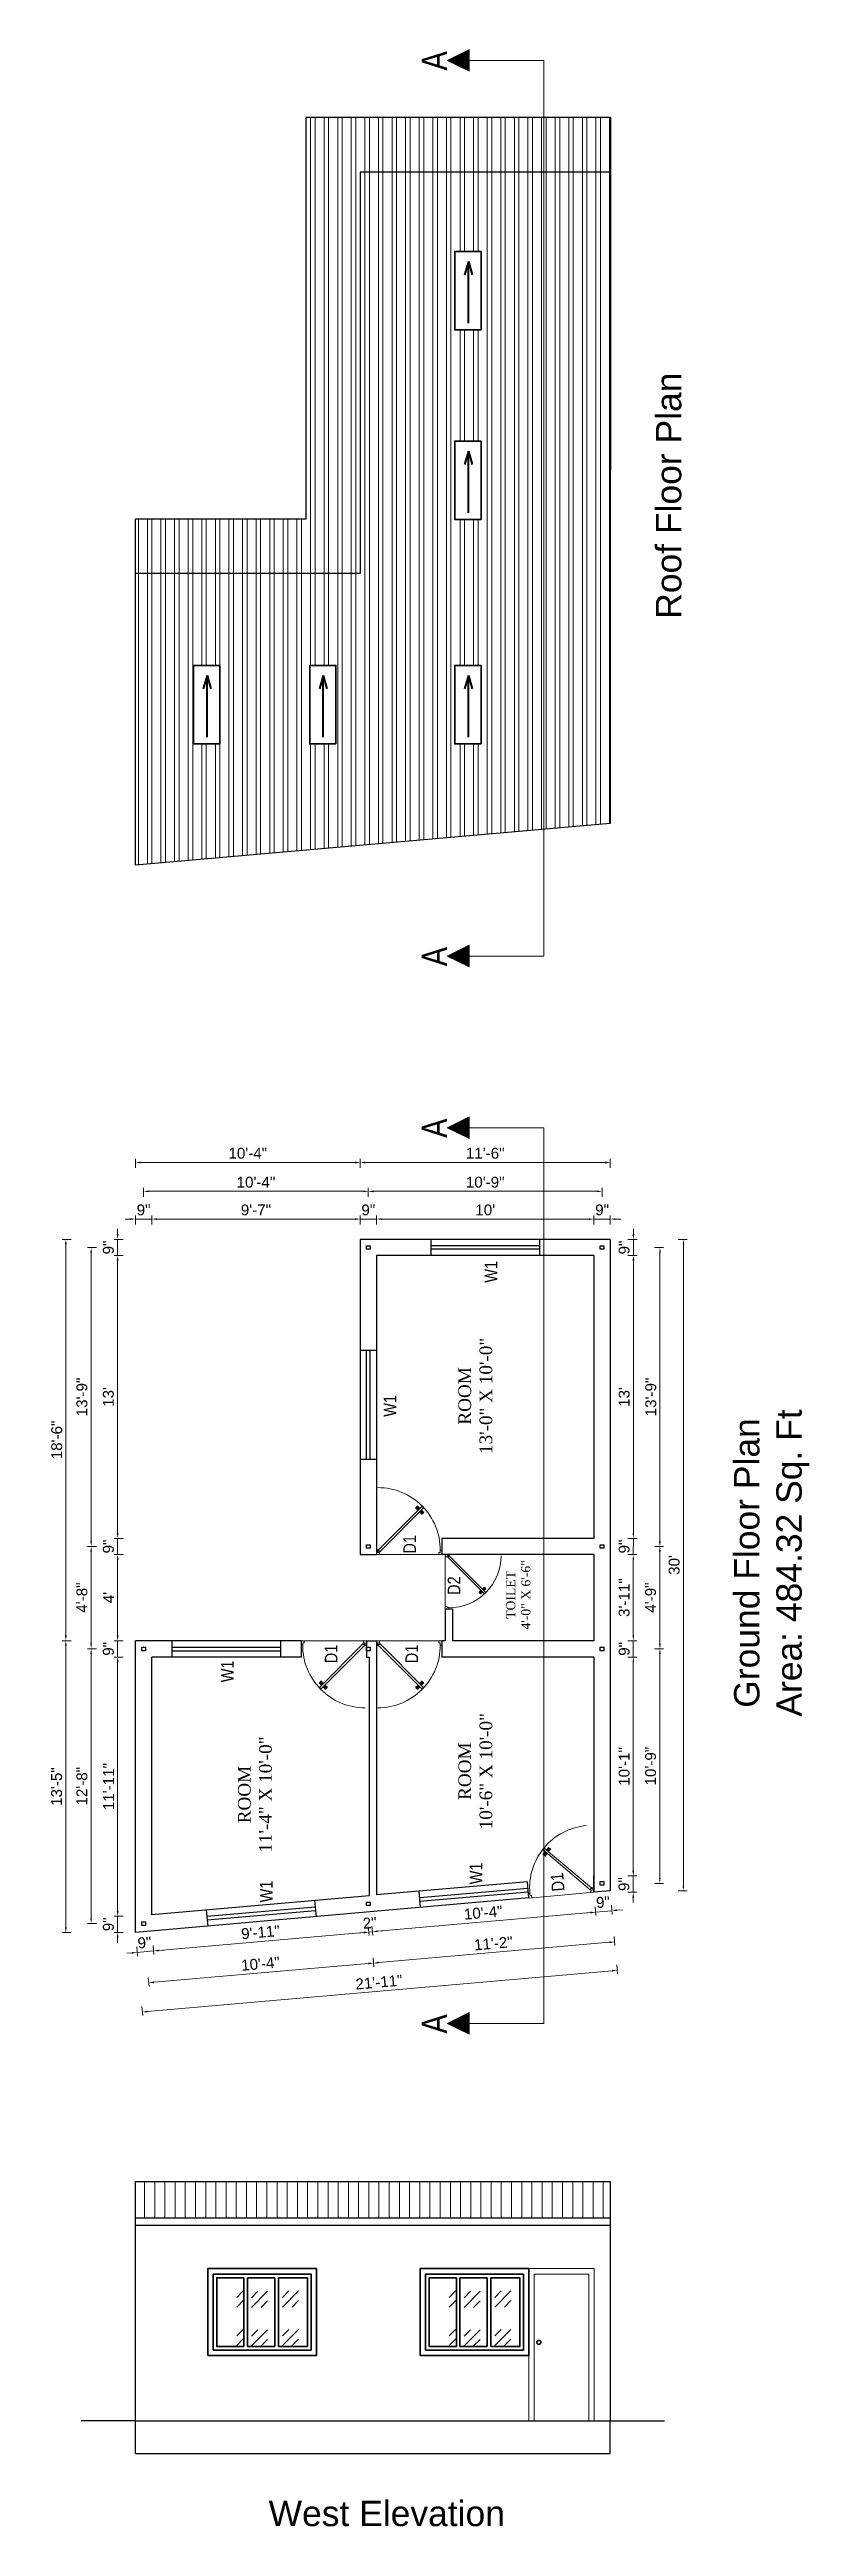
# Model space of a CAD drawing. Header units: inches. Extents: x 392906 to 410488, y -52747 to -40742.
# Drawn here: x 402267 to 402686, y -49808 to -48441 of the extents above; entities that cross this region are included whole.
import ezdxf

# ---------------------------------------------------------------- set-up
doc = ezdxf.new("R2010")
doc.units = ezdxf.units.IN
doc.header["$LTSCALE"] = 2
doc.header["$MEASUREMENT"] = 0
doc.header["$PDMODE"] = 34
doc.layers.get('0').update_dxf_attribs({"linetype": 'CONTINUOUS'})
doc.layers.get('DEFPOINTS').update_dxf_attribs({"color": 141, "linetype": 'CONTINUOUS'})
for name, color, linetype, lineweight in [('DIM_LINE', 173, 'CONTINUOUS', 20), ('door', 20, 'CONTINUOUS', 35), ('DOOR & WIN', 1, 'CONTINUOUS', 25), ('PUERTAS', 7, 'CONTINUOUS', 9), ('steps', 253, 'CONTINUOUS', 20), ('WALL - A', 1, 'CONTINUOUS', 40)]:
    doc.layers.add(name, color=color, linetype=linetype, lineweight=lineweight)
doc.styles.add('Lettring Text', font='arial.ttf')
doc.styles.get("Standard").update_dxf_attribs({"font": 'ARIALN.TTF'})
doc.dimstyles.new('Copy of Standard', dxfattribs={"dimtxt": 6, "dimasz": 2.875, "dimexe": 2, "dimexo": 4, "dimgap": 2, "dimtad": 1, "dimdec": 0, "dimrnd": 1, "dimzin": 0, "dimdsep": 46, "dimlunit": 4, "dimtxsty": 'Lettring Text', "dimcen": 0.1, "dimclrd": 7, "dimclre": 7, "dimclrt": 7, "dimazin": 0, "dimtfac": 0.645, "dimtdec": 0, "dimtmove": 1, "dimatfit": 0, "dimfxl": 3, "dimfxlon": 1, "dimtfillclr": 256, "dimtolj": 1, "dimtzin": 0, "dimlwd": -1, "dimlwe": -1, "dimarcsym": 2})
pattern_1 = [(270, (353205.703, -447172.598), (7.5, -3e-15), []), (270, (353203.203, -447175.098), (7.5, -3e-15), [])]

msp = doc.modelspace()

# ---------------------------------------------------------------- texts
at = {"color": 7, "linetype": 'ByBlock', "lineweight": 5, "char_height": 14, "rotation": 90}
for s, insert, width, attachment_point in [('A', (402472.1, -48442.2), 26.58, 3), ('{\\fArial CE|b0|i0|c0|p34;Roof\\fArial CE|b0|i0|c238|p34; Floor Plan}', (402608.4, -48687.5), 235.547, 5), ('A', (402472.1, -48936.5), 26.58, 3), ('A', (402472.1, -49031.2), 26.58, 3), ('{\\fArial CE|b0|i0|c238|p34;Ground Floor Plan\\PArea: \\fArial CE|b0|i0|c0|p34;484.32\\fArial CE|b0|i0|c238|p34; Sq. Ft}', (402665.2, -49276.5), 235.547, 5), ('A', (402472.1, -49525.5), 26.58, 3)]:
    msp.add_mtext(s, dxfattribs=dict(at, insert=insert, width=width, attachment_point=attachment_point))
at = {"color": 7, "linetype": 'ByBlock', "lineweight": 5, "insert": (402452.8, -49801.1), "char_height": 14, "width": 235.547, "attachment_point": 5}
msp.add_mtext('{\\fArial CE|b0|i0|c0|p34;West Elevation}', dxfattribs=at)
at = {"layer": 'steps', "color": 7, "ltscale": 0.3, "rotation": 90}
for s, insert, char_height, width, attachment_point in [('W1', (402513.8, -49115.8), 7, 18.621, 8), ('{\\fTimes New Roman|b0|i0|c0|p18;ROOM\\P13\'-0" X 10\'-0"}', (402492.3, -49184.3), 7, 67.662, 2), ('W1', (402458.1, -49189.8), 7, 18.621, 8), ('{\\fTimes New Roman|b0|i0|c0|p18;TOILET\\P4\'-0" X 6\'-6"}', (402518.7, -49294.1), 5, 67.662, 2), ('W1', (402368.3, -49336.3), 7, 18.621, 8), ('{\\fTimes New Roman|b0|i0|c0|p18;ROOM\\P10\'-6" X 10\'-0"}', (402492.3, -49391.4), 7, 67.662, 2), ('{\\fTimes New Roman|b0|i0|c0|p18;ROOM\\P11\'-4" X 10\'-0"}', (402370.7, -49404.3), 7, 67.662, 2), ('W1', (402389.8, -49457.8), 7, 18.621, 8), ('W1', (402505.5, -49447.8), 7, 18.621, 8)]:
    msp.add_mtext(s, dxfattribs=dict(at, insert=insert, char_height=char_height, width=width, attachment_point=attachment_point))
at = {"layer": 'steps', "color": 7, "ltscale": 0.3, "char_height": 7}
for s, insert, attachment_point, rotation in [('{\\W1;D1}', (402461.9, -49266.2), 2, 90), ('D2', (402486.4, -49289), 2, 90), ('{\\W1;D1}', (402425.6, -49326.7), 8, 90), ('{\\W1;D1}', (402463.1, -49326.7), 2, 90), ('{\\W1;D1}', (402550.5, -49452.3), 8, 95.0252)]:
    msp.add_mtext_dynamic_manual_height_columns(s, width=18.621, gutter_width=40, heights=[0], dxfattribs=dict(at, insert=insert, attachment_point=attachment_point, rotation=rotation))

# ---------------------------------------------------------------- blocks, each defined once
blk = doc.blocks.new('3ft')
at = {"layer": 'PUERTAS', "color": 6}
for p, q in [((1, 2.5), (25.2, 26.7)), ((26, 25.9), (1.8, 1.6)), ((26, 25.9), (25.2, 26.7)), ((0, 2.4), (0, 0)), ((0.7, 2.4), (0, 2.4)), ((1.6, 0), (0, 0)), ((0.7, 1.5), (0.7, 2.4)), ((0.8, 1.5), (0.7, 1.5)), ((0.8, 1.5), (0.8, 2.4)), ((0.8, 1.2), (0.8, 1.5)), ((1.6, 1.2), (0.8, 1.2)), ((1.6, 1.8), (0.9, 2.5)), ((1.6, 1.9), (1, 2.5)), ((1.6, 1.9), (1.6, 1.8)), ((1.8, 1.6), (1.6, 1.8)), ((1.6, 0), (1.6, 1.2)), ((34.4, 0), (34.4, 1.2)), ((34.4, 1.2), (35.2, 1.2)), ((34.4, 0), (36, 0)), ((35.2, 1.2), (35.2, 2.4)), ((35.2, 2.4), (36, 2.4)), ((36, 0), (36, 2.4))]:
    blk.add_line(p, q, dxfattribs=at)
at = {"layer": 'PUERTAS', "color": 8}
for p, q in [((22.6, 24.9), (21.6, 25.7)), ((22.6, 25), (21.7, 25.7)), ((22.7, 25.1), (21.8, 25.9)), ((22.1, 26.3), (22, 26.1)), ((22.9, 25.2), (22, 26.1)), ((22.1, 26.3), (22.3, 26.4)), ((22.3, 26.4), (22.3, 26.4)), ((23.2, 25.5), (22.3, 26.4)), ((23.3, 25.7), (22.5, 26.6)), ((23.5, 25.8), (22.7, 26.8)), ((23.4, 25.8), (22.7, 26.7)), ((22.7, 24.3), (23, 24.8)), ((23, 25), (22.8, 25.1)), ((23, 25), (22.9, 25.2)), ((23, 25), (22.9, 25.1)), ((22.9, 24.5), (23.1, 24.9)), ((23.1, 25.1), (23, 25.2)), ((23.1, 24.8), (23.2, 25)), ((23.3, 25.3), (23.2, 25.4)), ((23.4, 25.4), (23.3, 25.6)), ((23.4, 25.4), (23.3, 25.5)), ((23.4, 25.4), (23.3, 25.5)), ((23.3, 24.9), (23.3, 25.1)), ((23.5, 25.1), (23.3, 25.1)), ((23.6, 25.3), (23.4, 25.2)), ((23.9, 25.5), (23.5, 25.3)), ((24.1, 25.7), (23.6, 25.4)), ((23.6, 23.4), (24.1, 23.7)), ((23.8, 23.6), (24.2, 23.8)), ((24.1, 23.8), (24.3, 23.9)), ((24.2, 24), (24.4, 24)), ((24.2, 23.3), (25, 22.3)), ((24.3, 23.7), (24.4, 23.6)), ((24.3, 23.7), (24.5, 23.6)), ((24.3, 23.6), (24.4, 23.5)), ((24.3, 23.3), (25.1, 22.4)), ((24.4, 24.2), (24.4, 24)), ((24.4, 23.8), (24.5, 23.7)), ((24.4, 23.4), (25.2, 22.5)), ((24.6, 24.3), (24.5, 24.1)), ((24.5, 23.6), (25.4, 22.7)), ((24.8, 24.6), (24.6, 24.2)), ((24.6, 24), (24.7, 23.9)), ((25, 24.8), (24.7, 24.3)), ((24.7, 24.1), (24.8, 23.9)), ((24.7, 24.1), (24.8, 24)), ((24.8, 24.1), (24.9, 24)), ((24.8, 23.8), (25.7, 23)), ((25, 24), (25.9, 23.2)), ((25.1, 24.2), (26.1, 23.4)), ((25.1, 24.1), (26, 23.3)), ((25.6, 22.8), (25.4, 22.7)), ((25.6, 22.8), (25.7, 23)), ((25.7, 23), (25.7, 23)), ((0, 0), (36, 0))]:
    blk.add_line(p, q, dxfattribs=at)
at = {"layer": 'PUERTAS', "color": 1}
for p, q in [((21.7, 25.8), (22.1, 26.3)), ((21.7, 25.7), (22.2, 26.2)), ((21.7, 25.8), (21.7, 25.8)), ((22.5, 25), (21.7, 25.6)), ((22.6, 26.7), (22.1, 26.3)), ((22.7, 26.7), (22.2, 26.2)), ((22.6, 26.7), (22.6, 26.7)), ((22.6, 25), (23, 25.4)), ((22.6, 24.3), (22.9, 24.7)), ((22.6, 24.1), (22.6, 24.1)), ((22.7, 25.1), (22.7, 25.1)), ((23.4, 25.9), (22.8, 26.7)), ((22.8, 25.1), (23.1, 25.3)), ((22.9, 25), (22.8, 25.1)), ((22.9, 24.9), (23.2, 25.2)), ((22.9, 24.8), (22.9, 24.8)), ((22.9, 24.7), (22.9, 24.7)), ((23.4, 25.8), (23, 25.4)), ((23.3, 25.6), (23.1, 25.3)), ((23.5, 25.5), (23.2, 25.2)), ((23.3, 25.7), (23.3, 25.7)), ((23.4, 25.5), (23.3, 25.6)), ((23.4, 23.3), (23.4, 23.3)), ((23.6, 25.5), (23.6, 25.5)), ((23.6, 23.3), (24, 23.6)), ((24.1, 25.8), (23.7, 25.5)), ((23.7, 25.5), (23.7, 25.5)), ((24, 23.6), (24, 23.6)), ((24.1, 23.6), (24.1, 23.6)), ((24.3, 25.8), (24.3, 25.8)), ((24.3, 23.6), (24.5, 23.9)), ((24.3, 23.3), (24.7, 23.7)), ((24.3, 23.6), (24.4, 23.5)), ((24.3, 23.2), (24.9, 22.4)), ((24.4, 23.5), (24.6, 23.8)), ((24.4, 23.4), (24.4, 23.4)), ((24.8, 24.1), (24.5, 23.9)), ((24.9, 24), (24.6, 23.8)), ((25.1, 24.1), (24.7, 23.7)), ((25.1, 24.8), (24.8, 24.4)), ((24.8, 24.4), (24.8, 24.4)), ((24.8, 24.3), (24.8, 24.3)), ((24.8, 24.1), (24.9, 24)), ((25, 24), (25, 24)), ((25, 22.4), (25.5, 22.9)), ((25.1, 25), (25.1, 25)), ((25.1, 22.4), (25.6, 22.8)), ((25.1, 22.4), (25.1, 22.4)), ((25.2, 24.1), (26, 23.5)), ((26, 23.4), (25.5, 22.9)), ((26, 23.3), (25.6, 22.8)), ((26, 23.3), (26, 23.3))]:
    blk.add_line(p, q, dxfattribs=at)
at = {"layer": 'PUERTAS', "color": 2}
for p, q in [((22, 26.1), (22, 26.1)), ((25.4, 22.7), (25.4, 22.7))]:
    blk.add_line(p, q, dxfattribs=at)
at = {"layer": 'PUERTAS', "color": 6}
for radius in [0.155, 0.0752]:
    blk.add_circle((0.8, 2.6), radius, dxfattribs=at)
blk.add_arc((0.8, 2.6), 34.4, 359.7285, 90.0333, dxfattribs=at)
at = {"layer": 'PUERTAS', "color": 1}
for centre, start, end in [((22.5, 25), 231.0764, 315), ((22.7, 24.2), 135, 225), ((22.7, 26.7), 38.9236, 135), ((22.8, 25.1), 225, 315), ((23, 24.9), 135, 219.7428), ((22.9, 24.8), 315, 39.7428), ((23.3, 25.6), 315, 45), ((23.4, 25.9), 315, 38.9236), ((23.5, 23.4), 225, 315), ((23.5, 25.4), 50.2572, 135), ((23.6, 25.5), 230.2572, 315), ((24.1, 23.6), 50.2572, 135), ((24.2, 25.7), 45, 135), ((24.2, 23.7), 230.2572, 315), ((24.3, 23.2), 135, 218.9236), ((24.4, 23.5), 135, 225), ((24.8, 24.3), 135, 219.7428), ((24.7, 24.2), 315, 39.7428), ((24.9, 24), 45, 135), ((25, 22.4), 218.9236, 315), ((25, 24.9), 315, 45), ((25.2, 24.1), 51.0764, 135), ((26, 23.4), 315, 51.0764)]:
    blk.add_arc(centre, 0.08, start, end, dxfattribs=at)
blk = doc.blocks.new('*U199')
at = {"color": 3, "xscale": -1}
blk.add_blockref('3ft', (42, 0), dxfattribs=at)
blk = doc.blocks.new('2ft6in')
at = {"layer": 'PUERTAS', "color": 2}
for p, q in [((0.8, 2.1), (21, 22.3)), ((21.7, 21.6), (1.5, 1.4)), ((18.3, 21.8), (18.3, 21.8)), ((21.7, 21.6), (21, 22.3)), ((21.2, 18.9), (21.2, 18.9)), ((0, 2), (0, 0)), ((0.6, 2), (0, 2)), ((1.3, 0), (0, 0)), ((0.6, 1.3), (0.6, 2)), ((0.7, 1.3), (0.6, 1.3)), ((0.7, 1.3), (0.7, 2)), ((0.7, 1), (0.7, 1.3)), ((1.3, 1), (0.7, 1)), ((1.4, 1.6), (0.8, 2.1)), ((1.3, 1.5), (0.8, 2.1)), ((1.4, 1.6), (1.3, 1.5)), ((1.5, 1.4), (1.3, 1.5)), ((1.3, 0), (1.3, 1)), ((28.7, 0), (28.7, 1)), ((28.7, 1), (29.3, 1)), ((28.7, 0), (30, 0)), ((29.3, 1), (29.3, 2)), ((29.3, 2), (30, 2)), ((30, 0), (30, 2))]:
    blk.add_line(p, q, dxfattribs=at)
at = {"layer": 'PUERTAS', "color": 8}
for p, q in [((18.8, 20.8), (18, 21.4)), ((18.9, 20.8), (18.1, 21.5)), ((19, 20.9), (18.2, 21.6)), ((18.4, 21.9), (18.3, 21.8)), ((19.1, 21), (18.3, 21.7)), ((18.4, 21.9), (18.6, 22)), ((18.6, 22), (18.6, 22)), ((19.3, 21.3), (18.6, 22)), ((19.4, 21.4), (18.8, 22.1)), ((19.6, 21.5), (18.9, 22.3)), ((19.5, 21.5), (18.9, 22.3)), ((18.9, 20.3), (19.2, 20.7)), ((19.1, 20.8), (19, 20.9)), ((19.2, 20.9), (19.1, 21)), ((19.1, 20.8), (19.1, 20.9)), ((19.1, 20.4), (19.3, 20.8)), ((19.3, 20.9), (19.2, 21)), ((19.4, 21.1), (19.3, 21.2)), ((19.3, 20.6), (19.3, 20.8)), ((19.5, 21.2), (19.4, 21.3)), ((19.5, 21.2), (19.4, 21.3)), ((19.5, 21.1), (19.4, 21.2)), ((19.4, 20.8), (19.4, 20.9)), ((19.6, 20.9), (19.4, 20.9)), ((19.7, 21.1), (19.5, 21)), ((20.1, 21.4), (19.6, 21.1)), ((19.9, 21.2), (19.6, 21.1)), ((19.7, 19.5), (20.1, 19.8)), ((19.9, 19.7), (20.2, 19.8)), ((20.1, 19.9), (20.3, 19.9)), ((20.2, 20), (20.3, 20)), ((20.2, 19.7), (20.3, 19.6)), ((20.2, 19.7), (20.3, 19.6)), ((20.2, 19.4), (20.9, 18.7)), ((20.2, 19.4), (20.8, 18.6)), ((20.3, 20.1), (20.4, 20)), ((20.3, 19.8), (20.4, 19.7)), ((20.3, 19.5), (21, 18.8)), ((20.5, 20.3), (20.4, 20.1)), ((20.4, 19.8), (20.4, 19.7)), ((20.7, 20.5), (20.5, 20.2)), ((20.5, 20), (20.6, 19.9)), ((20.5, 19.6), (21.1, 18.9)), ((20.8, 20.6), (20.6, 20.2)), ((20.6, 20.1), (20.7, 20)), ((20.6, 20.1), (20.7, 20)), ((20.6, 20), (20.7, 20)), ((20.7, 19.9), (21.4, 19.2)), ((20.8, 20), (21.6, 19.3)), ((20.9, 20.1), (21.7, 19.5)), ((21, 20.1), (21.7, 19.5)), ((21.3, 19), (21.2, 18.9)), ((21.3, 19), (21.4, 19.1)), ((21.4, 19.2), (21.4, 19.1)), ((0, 0), (30, 0))]:
    blk.add_line(p, q, dxfattribs=at)
at = {"layer": 'PUERTAS', "color": 1}
for p, q in [((18.1, 21.5), (18.5, 21.9)), ((18.1, 21.4), (18.5, 21.9)), ((18.1, 21.5), (18.1, 21.5)), ((18.7, 20.8), (18.1, 21.3)), ((18.9, 22.3), (18.5, 21.9)), ((18.8, 22.2), (18.5, 21.9)), ((18.8, 22.2), (18.8, 22.2)), ((18.8, 20.8), (19.2, 21.2)), ((18.8, 20.2), (19.1, 20.6)), ((18.9, 20.1), (18.8, 20.1)), ((18.9, 20.9), (18.9, 20.9)), ((19.5, 21.6), (19, 22.3)), ((19, 20.9), (19.2, 21.1)), ((19.1, 20.8), (19, 20.9)), ((19.1, 20.8), (19.3, 21)), ((19.1, 20.7), (19.1, 20.7)), ((19.1, 20.6), (19.1, 20.6)), ((19.5, 21.5), (19.2, 21.2)), ((19.5, 21.3), (19.2, 21.1)), ((19.5, 21.2), (19.3, 21)), ((19.4, 21.4), (19.5, 21.4)), ((19.5, 21.2), (19.4, 21.3)), ((19.5, 19.4), (19.5, 19.4)), ((19.6, 21.2), (19.6, 21.2)), ((19.6, 19.4), (20, 19.7)), ((20.1, 21.5), (19.7, 21.2)), ((19.7, 21.2), (19.7, 21.2)), ((20, 19.7), (20, 19.7)), ((20.1, 19.7), (20.1, 19.7)), ((20.2, 21.5), (20.2, 21.5)), ((20.2, 19.7), (20.4, 19.9)), ((20.2, 19.4), (20.6, 19.8)), ((20.2, 19.7), (20.3, 19.6)), ((20.2, 19.3), (20.8, 18.6)), ((20.3, 19.6), (20.5, 19.8)), ((20.3, 19.5), (20.3, 19.5)), ((20.6, 20.1), (20.4, 19.9)), ((20.7, 20), (20.5, 19.8)), ((20.7, 20.2), (20.6, 20.2)), ((20.9, 20.1), (20.6, 19.8)), ((20.6, 20.1), (20.7, 20)), ((20.9, 20.7), (20.7, 20.3)), ((20.7, 20.3), (20.7, 20.3)), ((20.8, 20), (20.8, 20)), ((20.9, 20.8), (20.9, 20.8)), ((20.9, 18.6), (21.3, 19.1)), ((20.9, 18.7), (21.3, 19)), ((20.9, 18.7), (20.9, 18.7)), ((21, 20.1), (21.7, 19.6)), ((21.7, 19.5), (21.3, 19.1)), ((21.7, 19.4), (21.3, 19)), ((21.6, 19.4), (21.7, 19.4))]:
    blk.add_line(p, q, dxfattribs=at)
at = {"layer": 'PUERTAS', "color": 2}
for radius in [0.129, 0.0627]:
    blk.add_circle((0.7, 2.1), radius, dxfattribs=at)
at = {"layer": 'PUERTAS', "color": 8}
blk.add_arc((0.7, 2.1), 28.7, 359.7285, 90.0333, dxfattribs=at)
at = {"layer": 'PUERTAS', "color": 1}
for centre, start, end in [((18.8, 20.8), 231.0764, 315), ((18.9, 20.2), 135, 225), ((18.9, 22.2), 38.9236, 135), ((19, 20.9), 225, 315), ((19.2, 20.7), 135, 219.7428), ((19.1, 20.6), 315, 39.7428), ((19.5, 21.6), 315, 38.9236), ((19.4, 21.4), 315, 45), ((19.6, 21.2), 50.2572, 135), ((19.6, 19.5), 225, 315), ((19.7, 21.3), 230.2572, 315), ((20.1, 19.6), 50.2572, 135), ((20.2, 21.4), 45, 135), ((20.2, 19.7), 230.2572, 315), ((20.3, 19.4), 135, 218.9236), ((20.4, 19.5), 135, 225), ((20.7, 20.3), 135, 219.7428), ((20.6, 20.2), 315, 39.7428), ((20.8, 20), 45, 135), ((20.8, 18.7), 218.9236, 315), ((20.9, 20.7), 315, 45), ((21, 20.1), 51.0764, 135), ((21.7, 19.5), 315, 51.0764)]:
    blk.add_arc(centre, 0.0667, start, end, dxfattribs=at)
blk = doc.blocks.new('*U202')
at = {"color": 3}
blk.add_blockref('2ft6in', (0, 0), dxfattribs=at)
blk = doc.blocks.new('*D750')
at = {"layer": 'DEFPOINTS', "color": 0, "ltscale": 0.5, "transparency": 16777216}
for p in [(402576.1, -49097.9), (402588.9, -49097.9), (402576.1, -49106.9)]:
    blk.add_point(p, dxfattribs=at)
at = {"layer": 'steps', "color": 7, "ltscale": 0.5, "transparency": 16777216}
for p, q in [((402585.9, -49097.9), (402590.9, -49097.9)), ((402588.9, -49095), (402588.9, -49092.1)), ((402588.9, -49106.9), (402588.9, -49097.9)), ((402585.9, -49106.9), (402590.9, -49106.9)), ((402588.9, -49109.7), (402588.9, -49112.6))]:
    blk.add_line(p, q, dxfattribs=at)
for points in [[(402588.4, -49095), (402589.4, -49095), (402588.9, -49097.9)], [(402588.4, -49109.7), (402589.4, -49109.7), (402588.9, -49106.9)]]:
    blk.add_solid(points, dxfattribs=at)
at = {"layer": 'steps', "color": 7, "ltscale": 0.5, "transparency": 16777216, "insert": (402583.8, -49102.4), "char_height": 6, "attachment_point": 5, "rotation": 89.9867, "style": 'Lettring Text'}
blk.add_mtext('\\A1;9"', dxfattribs=at)
blk = doc.blocks.new('*D751')
at = {"layer": 'DEFPOINTS', "color": 0, "ltscale": 0.5, "transparency": 16777216}
for p in [(402576.1, -49106.9), (402567.1, -49262.9), (402588.9, -49262.9)]:
    blk.add_point(p, dxfattribs=at)
at = {"layer": 'steps', "color": 7, "ltscale": 0.5, "transparency": 16777216}
for p, q in [((402585.9, -49106.9), (402590.9, -49106.9)), ((402588.9, -49109.7), (402588.9, -49260)), ((402585.9, -49262.9), (402590.9, -49262.9))]:
    blk.add_line(p, q, dxfattribs=at)
for points in [[(402588.4, -49109.7), (402589.4, -49109.7), (402588.9, -49106.9)], [(402588.4, -49260), (402589.3, -49260), (402588.9, -49262.9)]]:
    blk.add_solid(points, dxfattribs=at)
at = {"layer": 'steps', "color": 7, "ltscale": 0.5, "transparency": 16777216, "insert": (402583.8, -49184.9), "char_height": 6, "attachment_point": 5, "rotation": 89.9867, "style": 'Lettring Text'}
blk.add_mtext("\\A1;13'", dxfattribs=at)
blk = doc.blocks.new('*D752')
at = {"layer": 'DEFPOINTS', "color": 0, "ltscale": 0.5, "transparency": 16777216}
for p in [(402567.1, -49262.9), (402567.1, -49271.9), (402588.8, -49271.9)]:
    blk.add_point(p, dxfattribs=at)
at = {"layer": 'steps', "color": 7, "ltscale": 0.5, "transparency": 16777216}
for p, q in [((402588.9, -49260), (402588.9, -49257.1)), ((402585.8, -49271.9), (402590.8, -49271.9)), ((402585.9, -49262.9), (402590.9, -49262.9)), ((402588.9, -49262.9), (402588.8, -49271.9)), ((402588.8, -49274.7), (402588.8, -49277.6))]:
    blk.add_line(p, q, dxfattribs=at)
for points in [[(402588.4, -49260), (402589.3, -49260), (402588.9, -49262.9)], [(402588.4, -49274.7), (402589.3, -49274.7), (402588.8, -49271.9)]]:
    blk.add_solid(points, dxfattribs=at)
at = {"layer": 'steps', "color": 7, "ltscale": 0.5, "transparency": 16777216, "insert": (402583.8, -49267.4), "char_height": 6, "attachment_point": 5, "rotation": 89.9867, "style": 'Lettring Text'}
blk.add_mtext('\\A1;9"', dxfattribs=at)
blk = doc.blocks.new('*D753')
at = {"layer": 'DEFPOINTS', "color": 0, "ltscale": 0.5, "transparency": 16777216}
for p in [(402567.1, -49271.9), (402567.1, -49319.4), (402588.8, -49319.4)]:
    blk.add_point(p, dxfattribs=at)
at = {"layer": 'steps', "color": 7, "ltscale": 0.5, "transparency": 16777216}
for p, q in [((402585.8, -49271.9), (402590.8, -49271.9)), ((402588.8, -49274.7), (402588.8, -49316.5)), ((402585.8, -49319.4), (402590.8, -49319.4))]:
    blk.add_line(p, q, dxfattribs=at)
for points in [[(402588.4, -49274.7), (402589.3, -49274.7), (402588.8, -49271.9)], [(402588.4, -49316.5), (402589.3, -49316.5), (402588.8, -49319.4)]]:
    blk.add_solid(points, dxfattribs=at)
at = {"layer": 'steps', "color": 7, "ltscale": 0.5, "transparency": 16777216, "insert": (402583.8, -49295.6), "char_height": 6, "attachment_point": 5, "rotation": 89.9867, "style": 'Lettring Text'}
blk.add_mtext('\\A1;3\'-11"', dxfattribs=at)
blk = doc.blocks.new('*D754')
at = {"layer": 'DEFPOINTS', "color": 0, "ltscale": 0.5, "transparency": 16777216}
for p in [(402567.1, -49319.4), (402567.1, -49328.4), (402588.8, -49328.4)]:
    blk.add_point(p, dxfattribs=at)
at = {"layer": 'steps', "color": 7, "ltscale": 0.5, "transparency": 16777216}
for p, q in [((402588.8, -49316.5), (402588.8, -49313.6)), ((402585.8, -49319.4), (402590.8, -49319.4)), ((402585.8, -49328.4), (402590.8, -49328.4)), ((402588.8, -49319.4), (402588.8, -49328.4)), ((402588.8, -49331.2), (402588.8, -49334.1))]:
    blk.add_line(p, q, dxfattribs=at)
for points in [[(402588.4, -49316.5), (402589.3, -49316.5), (402588.8, -49319.4)], [(402588.4, -49331.2), (402589.3, -49331.2), (402588.8, -49328.4)]]:
    blk.add_solid(points, dxfattribs=at)
at = {"layer": 'steps', "color": 7, "ltscale": 0.5, "transparency": 16777216, "insert": (402583.8, -49323.9), "char_height": 6, "attachment_point": 5, "rotation": 89.9867, "style": 'Lettring Text'}
blk.add_mtext('\\A1;9"', dxfattribs=at)
blk = doc.blocks.new('*D755')
at = {"layer": 'DEFPOINTS', "color": 0, "ltscale": 0.5, "transparency": 16777216}
for p in [(402567.1, -49328.4), (402567.1, -49449.2), (402588.8, -49449.2)]:
    blk.add_point(p, dxfattribs=at)
at = {"layer": 'steps', "color": 7, "ltscale": 0.5, "transparency": 16777216}
for p, q in [((402585.8, -49328.4), (402590.8, -49328.4)), ((402588.8, -49331.2), (402588.8, -49446.3)), ((402585.8, -49449.2), (402590.8, -49449.2))]:
    blk.add_line(p, q, dxfattribs=at)
for points in [[(402588.4, -49331.2), (402589.3, -49331.2), (402588.8, -49328.4)], [(402588.3, -49446.3), (402589.3, -49446.3), (402588.8, -49449.2)]]:
    blk.add_solid(points, dxfattribs=at)
at = {"layer": 'steps', "color": 7, "ltscale": 0.5, "transparency": 16777216, "insert": (402583.8, -49388.8), "char_height": 6, "attachment_point": 5, "rotation": 89.9867, "style": 'Lettring Text'}
blk.add_mtext('\\A1;10\'-1"', dxfattribs=at)
blk = doc.blocks.new('*D756')
at = {"layer": 'DEFPOINTS', "color": 0, "ltscale": 0.5, "transparency": 16777216}
for p in [(402567.1, -49449.2), (402567.1, -49458.2), (402588.8, -49458.2)]:
    blk.add_point(p, dxfattribs=at)
at = {"layer": 'steps', "color": 7, "ltscale": 0.5, "transparency": 16777216}
for p, q in [((402585.8, -49449.2), (402590.8, -49449.2)), ((402588.8, -49446.3), (402588.8, -49443.4)), ((402588.8, -49449.2), (402588.8, -49458.2)), ((402585.8, -49458.2), (402590.8, -49458.2)), ((402588.8, -49461.1), (402588.8, -49463.9))]:
    blk.add_line(p, q, dxfattribs=at)
for points in [[(402588.3, -49446.3), (402589.3, -49446.3), (402588.8, -49449.2)], [(402588.3, -49461.1), (402589.3, -49461.1), (402588.8, -49458.2)]]:
    blk.add_solid(points, dxfattribs=at)
at = {"layer": 'steps', "color": 7, "ltscale": 0.5, "transparency": 16777216, "insert": (402583.7, -49453.7), "char_height": 6, "attachment_point": 5, "rotation": 89.9867, "style": 'Lettring Text'}
blk.add_mtext('\\A1;9"', dxfattribs=at)
blk = doc.blocks.new('*D757')
at = {"layer": 'DEFPOINTS', "color": 0, "ltscale": 0.5, "transparency": 16777216}
for p in [(402571.6, -49323.9), (402603.5, -49323.9), (402571.6, -49453.3)]:
    blk.add_point(p, dxfattribs=at)
at = {"layer": 'steps', "color": 7, "ltscale": 0.5, "transparency": 16777216}
for p, q in [((402600.5, -49323.9), (402605.5, -49323.9)), ((402603.5, -49450.4), (402603.5, -49326.7)), ((402600.5, -49453.3), (402605.5, -49453.3))]:
    blk.add_line(p, q, dxfattribs=at)
for points in [[(402603, -49326.7), (402604, -49326.7), (402603.5, -49323.9)], [(402603, -49450.4), (402603.9, -49450.4), (402603.5, -49453.3)]]:
    blk.add_solid(points, dxfattribs=at)
at = {"layer": 'steps', "color": 7, "ltscale": 0.5, "transparency": 16777216, "insert": (402598.4, -49388.6), "char_height": 6, "attachment_point": 5, "rotation": 89.9867, "style": 'Lettring Text'}
blk.add_mtext('\\A1;10\'-9"', dxfattribs=at)
blk = doc.blocks.new('*D758')
at = {"layer": 'DEFPOINTS', "color": 0, "ltscale": 0.5, "transparency": 16777216}
for p in [(402571.6, -49267.4), (402603.5, -49267.4), (402571.6, -49323.9)]:
    blk.add_point(p, dxfattribs=at)
at = {"layer": 'steps', "color": 7, "ltscale": 0.5, "transparency": 16777216}
for p, q in [((402600.5, -49267.4), (402605.5, -49267.4)), ((402603.5, -49321), (402603.5, -49270.2)), ((402600.5, -49323.9), (402605.5, -49323.9))]:
    blk.add_line(p, q, dxfattribs=at)
for points in [[(402603, -49270.2), (402604, -49270.2), (402603.5, -49267.4)], [(402603, -49321), (402604, -49321), (402603.5, -49323.9)]]:
    blk.add_solid(points, dxfattribs=at)
at = {"layer": 'steps', "color": 7, "ltscale": 0.5, "transparency": 16777216, "insert": (402598.4, -49295.6), "char_height": 6, "attachment_point": 5, "rotation": 89.9867, "style": 'Lettring Text'}
blk.add_mtext('\\A1;4\'-9"', dxfattribs=at)
blk = doc.blocks.new('*D759')
at = {"layer": 'DEFPOINTS', "color": 0, "ltscale": 0.5, "transparency": 16777216}
for p in [(402571.6, -49102.4), (402603.5, -49102.4), (402571.6, -49267.4)]:
    blk.add_point(p, dxfattribs=at)
at = {"layer": 'steps', "color": 7, "ltscale": 0.5, "transparency": 16777216}
for p, q in [((402600.5, -49102.4), (402605.5, -49102.4)), ((402603.5, -49264.5), (402603.5, -49105.2)), ((402600.5, -49267.4), (402605.5, -49267.4))]:
    blk.add_line(p, q, dxfattribs=at)
for points in [[(402603.1, -49105.2), (402604, -49105.2), (402603.5, -49102.4)], [(402603, -49264.5), (402604, -49264.5), (402603.5, -49267.4)]]:
    blk.add_solid(points, dxfattribs=at)
at = {"layer": 'steps', "color": 7, "ltscale": 0.5, "transparency": 16777216, "insert": (402598.5, -49184.9), "char_height": 6, "attachment_point": 5, "rotation": 89.9867, "style": 'Lettring Text'}
blk.add_mtext('\\A1;13\'-9"', dxfattribs=at)
blk = doc.blocks.new('*D760')
at = {"layer": 'DEFPOINTS', "color": 0, "ltscale": 0.5, "transparency": 16777216}
for p in [(402576.1, -49097.9), (402576.1, -49457.4), (402616.5, -49457.4)]:
    blk.add_point(p, dxfattribs=at)
at = {"layer": 'steps', "color": 7, "ltscale": 0.5, "transparency": 16777216}
for p, q in [((402613.5, -49097.9), (402618.5, -49097.9)), ((402616.5, -49100.7), (402616.5, -49454.5)), ((402613.5, -49457.4), (402618.5, -49457.4))]:
    blk.add_line(p, q, dxfattribs=at)
for points in [[(402616.1, -49100.7), (402617, -49100.7), (402616.5, -49097.9)], [(402616, -49454.5), (402616.9, -49454.5), (402616.5, -49457.4)]]:
    blk.add_solid(points, dxfattribs=at)
at = {"layer": 'steps', "color": 7, "ltscale": 0.5, "transparency": 16777216, "insert": (402611.4, -49277.6), "char_height": 6, "attachment_point": 5, "rotation": 89.9867, "style": 'Lettring Text'}
blk.add_mtext("\\A1;30'", dxfattribs=at)
blk = doc.blocks.new('*D761')
at = {"layer": 'DEFPOINTS', "color": 0, "ltscale": 0.5, "transparency": 16777216}
for p in [(402304.3, -49471.4), (402314.1, -49471.4), (402314.1, -49480.4)]:
    blk.add_point(p, dxfattribs=at)
at = {"layer": 'steps', "color": 7, "ltscale": 0.5, "transparency": 16777216}
for p, q in [((402304.3, -49468.5), (402304.3, -49465.6)), ((402307.3, -49471.4), (402302.3, -49471.4)), ((402307.3, -49480.4), (402302.3, -49480.4)), ((402304.3, -49480.4), (402304.3, -49471.4)), ((402304.3, -49483.3), (402304.3, -49486.2))]:
    blk.add_line(p, q, dxfattribs=at)
for points in [[(402303.8, -49468.5), (402304.8, -49468.5), (402304.3, -49471.4)], [(402303.8, -49483.3), (402304.8, -49483.3), (402304.3, -49480.4)]]:
    blk.add_solid(points, dxfattribs=at)
at = {"layer": 'steps', "color": 7, "ltscale": 0.5, "transparency": 16777216, "insert": (402299.2, -49475.9), "char_height": 6, "attachment_point": 5, "rotation": 90, "style": 'Lettring Text'}
blk.add_mtext('\\A1;9"', dxfattribs=at)
blk = doc.blocks.new('*D762')
at = {"layer": 'DEFPOINTS', "color": 0, "ltscale": 0.5, "transparency": 16777216}
for p in [(402304.3, -49328.4), (402323.1, -49328.4), (402314.1, -49471.4)]:
    blk.add_point(p, dxfattribs=at)
at = {"layer": 'steps', "color": 7, "ltscale": 0.5, "transparency": 16777216}
for p, q in [((402307.3, -49328.4), (402302.3, -49328.4)), ((402304.3, -49468.5), (402304.3, -49331.2)), ((402307.3, -49471.4), (402302.3, -49471.4))]:
    blk.add_line(p, q, dxfattribs=at)
for points in [[(402303.8, -49331.2), (402304.8, -49331.2), (402304.3, -49328.4)], [(402303.8, -49468.5), (402304.8, -49468.5), (402304.3, -49471.4)]]:
    blk.add_solid(points, dxfattribs=at)
at = {"layer": 'steps', "color": 7, "ltscale": 0.5, "transparency": 16777216, "insert": (402299.3, -49399.9), "char_height": 6, "attachment_point": 5, "rotation": 90, "style": 'Lettring Text'}
blk.add_mtext('\\A1;11\'-11"', dxfattribs=at)
blk = doc.blocks.new('*D763')
at = {"layer": 'DEFPOINTS', "color": 0, "ltscale": 0.5, "transparency": 16777216}
for p in [(402304.3, -49319.4), (402314.1, -49319.4), (402323.1, -49328.4)]:
    blk.add_point(p, dxfattribs=at)
at = {"layer": 'steps', "color": 7, "ltscale": 0.5, "transparency": 16777216}
for p, q in [((402304.3, -49316.5), (402304.3, -49313.6)), ((402307.3, -49319.4), (402302.3, -49319.4)), ((402307.3, -49328.4), (402302.3, -49328.4)), ((402304.3, -49328.4), (402304.3, -49319.4)), ((402304.3, -49331.2), (402304.3, -49334.1))]:
    blk.add_line(p, q, dxfattribs=at)
for points in [[(402303.8, -49316.5), (402304.8, -49316.5), (402304.3, -49319.4)], [(402303.8, -49331.2), (402304.8, -49331.2), (402304.3, -49328.4)]]:
    blk.add_solid(points, dxfattribs=at)
at = {"layer": 'steps', "color": 7, "ltscale": 0.5, "transparency": 16777216, "insert": (402299.2, -49323.9), "char_height": 6, "attachment_point": 5, "rotation": 90, "style": 'Lettring Text'}
blk.add_mtext('\\A1;9"', dxfattribs=at)
blk = doc.blocks.new('*D764')
at = {"layer": 'DEFPOINTS', "color": 0, "ltscale": 0.5, "transparency": 16777216}
for p in [(402304.3, -49271.9), (402438.1, -49271.9), (402314.1, -49319.4)]:
    blk.add_point(p, dxfattribs=at)
at = {"layer": 'steps', "color": 7, "ltscale": 0.5, "transparency": 16777216}
for p, q in [((402307.3, -49271.9), (402302.3, -49271.9)), ((402304.3, -49316.5), (402304.3, -49274.7)), ((402307.3, -49319.4), (402302.3, -49319.4))]:
    blk.add_line(p, q, dxfattribs=at)
for points in [[(402303.8, -49274.7), (402304.8, -49274.7), (402304.3, -49271.9)], [(402303.8, -49316.5), (402304.8, -49316.5), (402304.3, -49319.4)]]:
    blk.add_solid(points, dxfattribs=at)
at = {"layer": 'steps', "color": 7, "ltscale": 0.5, "transparency": 16777216, "insert": (402299.3, -49295.6), "char_height": 6, "attachment_point": 5, "rotation": 90, "style": 'Lettring Text'}
blk.add_mtext("\\A1;4'", dxfattribs=at)
blk = doc.blocks.new('*D765')
at = {"layer": 'DEFPOINTS', "color": 0, "ltscale": 0.5, "transparency": 16777216}
for p in [(402304.3, -49262.9), (402438.1, -49271.9), (402483.1, -49262.9)]:
    blk.add_point(p, dxfattribs=at)
at = {"layer": 'steps', "color": 7, "ltscale": 0.5, "transparency": 16777216}
for p, q in [((402304.3, -49260), (402304.3, -49257.1)), ((402307.3, -49262.9), (402302.3, -49262.9)), ((402307.3, -49271.9), (402302.3, -49271.9)), ((402304.3, -49271.9), (402304.3, -49262.9)), ((402304.3, -49274.7), (402304.3, -49277.6))]:
    blk.add_line(p, q, dxfattribs=at)
for points in [[(402303.8, -49260), (402304.8, -49260), (402304.3, -49262.9)], [(402303.8, -49274.7), (402304.8, -49274.7), (402304.3, -49271.9)]]:
    blk.add_solid(points, dxfattribs=at)
at = {"layer": 'steps', "color": 7, "ltscale": 0.5, "transparency": 16777216, "insert": (402299.2, -49267.4), "char_height": 6, "attachment_point": 5, "rotation": 90, "style": 'Lettring Text'}
blk.add_mtext('\\A1;9"', dxfattribs=at)
blk = doc.blocks.new('*D766')
at = {"layer": 'DEFPOINTS', "color": 0, "ltscale": 0.5, "transparency": 16777216}
for p in [(402304.3, -49106.9), (402447.1, -49106.9), (402483.1, -49262.9)]:
    blk.add_point(p, dxfattribs=at)
at = {"layer": 'steps', "color": 7, "ltscale": 0.5, "transparency": 16777216}
for p, q in [((402307.3, -49106.9), (402302.3, -49106.9)), ((402304.3, -49260), (402304.3, -49109.7)), ((402307.3, -49262.9), (402302.3, -49262.9))]:
    blk.add_line(p, q, dxfattribs=at)
for points in [[(402303.8, -49109.7), (402304.8, -49109.7), (402304.3, -49106.9)], [(402303.8, -49260), (402304.8, -49260), (402304.3, -49262.9)]]:
    blk.add_solid(points, dxfattribs=at)
at = {"layer": 'steps', "color": 7, "ltscale": 0.5, "transparency": 16777216, "insert": (402299.2, -49184.9), "char_height": 6, "attachment_point": 5, "rotation": 90, "style": 'Lettring Text'}
blk.add_mtext("\\A1;13'", dxfattribs=at)
blk = doc.blocks.new('*D767')
at = {"layer": 'DEFPOINTS', "color": 0, "ltscale": 0.5, "transparency": 16777216}
for p in [(402304.3, -49097.9), (402438.2, -49097.9), (402447.1, -49106.9)]:
    blk.add_point(p, dxfattribs=at)
at = {"layer": 'steps', "color": 7, "ltscale": 0.5, "transparency": 16777216}
for p, q in [((402307.3, -49097.9), (402302.3, -49097.9)), ((402304.3, -49095), (402304.3, -49092.1)), ((402304.3, -49106.9), (402304.3, -49097.9)), ((402307.3, -49106.9), (402302.3, -49106.9)), ((402304.3, -49109.7), (402304.3, -49112.6))]:
    blk.add_line(p, q, dxfattribs=at)
for points in [[(402303.8, -49095), (402304.8, -49095), (402304.3, -49097.9)], [(402303.8, -49109.7), (402304.8, -49109.7), (402304.3, -49106.9)]]:
    blk.add_solid(points, dxfattribs=at)
at = {"layer": 'steps', "color": 7, "ltscale": 0.5, "transparency": 16777216, "insert": (402299.2, -49102.4), "char_height": 6, "attachment_point": 5, "rotation": 90, "style": 'Lettring Text'}
blk.add_mtext('\\A1;9"', dxfattribs=at)
blk = doc.blocks.new('*D768')
at = {"layer": 'DEFPOINTS', "color": 0, "ltscale": 0.5, "transparency": 16777216}
for p in [(402289.7, -49323.9), (402318.6, -49323.9), (402318.6, -49475.5)]:
    blk.add_point(p, dxfattribs=at)
at = {"layer": 'steps', "color": 7, "ltscale": 0.5, "transparency": 16777216}
for p, q in [((402292.7, -49323.9), (402287.7, -49323.9)), ((402289.7, -49472.6), (402289.7, -49326.7)), ((402292.7, -49475.5), (402287.7, -49475.5))]:
    blk.add_line(p, q, dxfattribs=at)
for points in [[(402289.2, -49326.7), (402290.1, -49326.7), (402289.7, -49323.9)], [(402289.2, -49472.6), (402290.1, -49472.6), (402289.7, -49475.5)]]:
    blk.add_solid(points, dxfattribs=at)
at = {"layer": 'steps', "color": 7, "ltscale": 0.5, "transparency": 16777216, "insert": (402284.6, -49399.7), "char_height": 6, "attachment_point": 5, "rotation": 90, "style": 'Lettring Text'}
blk.add_mtext('\\A1;12\'-8"', dxfattribs=at)
blk = doc.blocks.new('*D769')
at = {"layer": 'DEFPOINTS', "color": 0, "ltscale": 0.5, "transparency": 16777216}
for p in [(402289.7, -49267.4), (402442.6, -49267.4), (402318.6, -49323.9)]:
    blk.add_point(p, dxfattribs=at)
at = {"layer": 'steps', "color": 7, "ltscale": 0.5, "transparency": 16777216}
for p, q in [((402292.7, -49267.4), (402287.7, -49267.4)), ((402289.7, -49321), (402289.7, -49270.2)), ((402292.7, -49323.9), (402287.7, -49323.9))]:
    blk.add_line(p, q, dxfattribs=at)
for points in [[(402289.2, -49270.2), (402290.1, -49270.2), (402289.7, -49267.4)], [(402289.2, -49321), (402290.1, -49321), (402289.7, -49323.9)]]:
    blk.add_solid(points, dxfattribs=at)
at = {"layer": 'steps', "color": 7, "ltscale": 0.5, "transparency": 16777216, "insert": (402284.6, -49295.6), "char_height": 6, "attachment_point": 5, "rotation": 90, "style": 'Lettring Text'}
blk.add_mtext('\\A1;4\'-8"', dxfattribs=at)
blk = doc.blocks.new('*D770')
at = {"layer": 'DEFPOINTS', "color": 0, "ltscale": 0.5, "transparency": 16777216}
for p in [(402289.7, -49102.4), (402442.6, -49102.4), (402442.6, -49267.4)]:
    blk.add_point(p, dxfattribs=at)
at = {"layer": 'steps', "color": 7, "ltscale": 0.5, "transparency": 16777216}
for p, q in [((402292.7, -49102.4), (402287.7, -49102.4)), ((402289.7, -49264.5), (402289.7, -49105.2)), ((402292.7, -49267.4), (402287.7, -49267.4))]:
    blk.add_line(p, q, dxfattribs=at)
for points in [[(402289.2, -49105.2), (402290.1, -49105.2), (402289.7, -49102.4)], [(402289.2, -49264.5), (402290.1, -49264.5), (402289.7, -49267.4)]]:
    blk.add_solid(points, dxfattribs=at)
at = {"layer": 'steps', "color": 7, "ltscale": 0.5, "transparency": 16777216, "insert": (402284.6, -49184.9), "char_height": 6, "attachment_point": 5, "rotation": 90, "style": 'Lettring Text'}
blk.add_mtext('\\A1;13\'-9"', dxfattribs=at)
blk = doc.blocks.new('*D771')
at = {"layer": 'DEFPOINTS', "color": 0, "ltscale": 0.5, "transparency": 16777216}
for p in [(402275.7, -49319.4), (402314.1, -49319.4), (402314.1, -49480.4)]:
    blk.add_point(p, dxfattribs=at)
at = {"layer": 'steps', "color": 7, "ltscale": 0.5, "transparency": 16777216}
for p, q in [((402278.7, -49319.4), (402273.7, -49319.4)), ((402275.7, -49477.6), (402275.7, -49322.2)), ((402278.7, -49480.4), (402273.7, -49480.4))]:
    blk.add_line(p, q, dxfattribs=at)
for points in [[(402275.2, -49322.2), (402276.2, -49322.2), (402275.7, -49319.4)], [(402275.2, -49477.6), (402276.2, -49477.6), (402275.7, -49480.4)]]:
    blk.add_solid(points, dxfattribs=at)
at = {"layer": 'steps', "color": 7, "ltscale": 0.5, "transparency": 16777216, "insert": (402270.6, -49399.9), "char_height": 6, "attachment_point": 5, "rotation": 90, "style": 'Lettring Text'}
blk.add_mtext('\\A1;13\'-5"', dxfattribs=at)
blk = doc.blocks.new('*D772')
at = {"layer": 'DEFPOINTS', "color": 0, "ltscale": 0.5, "transparency": 16777216}
for p in [(402275.7, -49097.9), (402438.2, -49097.9), (402314.1, -49319.4)]:
    blk.add_point(p, dxfattribs=at)
at = {"layer": 'steps', "color": 7, "ltscale": 0.5, "transparency": 16777216}
for p, q in [((402278.7, -49097.9), (402273.7, -49097.9)), ((402275.7, -49316.5), (402275.7, -49100.7)), ((402278.7, -49319.4), (402273.7, -49319.4))]:
    blk.add_line(p, q, dxfattribs=at)
for points in [[(402275.2, -49100.7), (402276.2, -49100.7), (402275.7, -49097.9)], [(402275.2, -49316.5), (402276.2, -49316.5), (402275.7, -49319.4)]]:
    blk.add_solid(points, dxfattribs=at)
at = {"layer": 'steps', "color": 7, "ltscale": 0.5, "transparency": 16777216, "insert": (402270.7, -49208.6), "char_height": 6, "attachment_point": 5, "rotation": 90, "style": 'Lettring Text'}
blk.add_mtext('\\A1;18\'-6"', dxfattribs=at)
blk = doc.blocks.new('*D773')
at = {"layer": 'DEFPOINTS', "color": 0, "ltscale": 0.5, "transparency": 16777216}
for p in [(402314.1, -49480.4), (402323.1, -49479.6), (402324.1, -49490.6)]:
    blk.add_point(p, dxfattribs=at)
at = {"layer": 'steps', "color": 7, "ltscale": 0.5, "transparency": 16777216}
for p, q in [((402312.2, -49491.6), (402309.4, -49491.9)), ((402314.8, -49488.4), (402315.3, -49493.4)), ((402315.1, -49491.4), (402324.1, -49490.6)), ((402323.8, -49487.6), (402324.3, -49492.6)), ((402327, -49490.4), (402329.8, -49490.1))]:
    blk.add_line(p, q, dxfattribs=at)
for points in [[(402312.2, -49491.2), (402312.3, -49492.1), (402315.1, -49491.4)], [(402326.9, -49489.9), (402327, -49490.8), (402324.1, -49490.6)]]:
    blk.add_solid(points, dxfattribs=at)
at = {"layer": 'steps', "color": 7, "ltscale": 0.5, "transparency": 16777216, "insert": (402319.1, -49486), "char_height": 6, "attachment_point": 5, "rotation": 5.0256, "style": 'Lettring Text'}
blk.add_mtext('\\A1;9"', dxfattribs=at)
blk = doc.blocks.new('*D774')
at = {"layer": 'DEFPOINTS', "color": 0, "ltscale": 0.5, "transparency": 16777216}
for p in [(402441.6, -49465.6), (402323.1, -49479.6), (402442.9, -49480.2)]:
    blk.add_point(p, dxfattribs=at)
at = {"layer": 'steps', "color": 7, "ltscale": 0.5, "transparency": 16777216}
for p, q in [((402327, -49490.4), (402440, -49480.4)), ((402442.6, -49477.2), (402443.1, -49482.1)), ((402323.8, -49487.6), (402324.3, -49492.6))]:
    blk.add_line(p, q, dxfattribs=at)
for points in [[(402440, -49479.9), (402440.1, -49480.9), (402442.9, -49480.2)], [(402326.9, -49489.9), (402327, -49490.8), (402324.1, -49490.6)]]:
    blk.add_solid(points, dxfattribs=at)
at = {"layer": 'steps', "color": 7, "ltscale": 0.5, "transparency": 16777216, "insert": (402383.1, -49480.3), "char_height": 6, "attachment_point": 5, "rotation": 5.0256, "style": 'Lettring Text'}
blk.add_mtext('\\A1;9\'-11"', dxfattribs=at)
blk = doc.blocks.new('*D775')
at = {"layer": 'DEFPOINTS', "color": 0, "ltscale": 0.5, "transparency": 16777216}
for p in [(402441.6, -49465.6), (402443.6, -49465.6), (402444.9, -49480)]:
    blk.add_point(p, dxfattribs=at)
at = {"layer": 'steps', "color": 7, "ltscale": 0.5, "transparency": 16777216}
for p, q in [((402440, -49480.4), (402437.2, -49480.7)), ((402442.6, -49477.2), (402443.1, -49482.1)), ((402442.9, -49480.2), (402444.9, -49480)), ((402444.6, -49477), (402445.1, -49482)), ((402447.7, -49479.7), (402450.6, -49479.5))]:
    blk.add_line(p, q, dxfattribs=at)
for points in [[(402440, -49479.9), (402440.1, -49480.9), (402442.9, -49480.2)], [(402447.7, -49479.3), (402447.8, -49480.2), (402444.9, -49480)]]:
    blk.add_solid(points, dxfattribs=at)
at = {"layer": 'steps', "color": 7, "ltscale": 0.5, "transparency": 16777216, "insert": (402443.4, -49475.1), "char_height": 6, "attachment_point": 5, "rotation": 5.0256, "style": 'Lettring Text'}
blk.add_mtext('\\A1;2"', dxfattribs=at)
blk = doc.blocks.new('*D776')
at = {"layer": 'DEFPOINTS', "color": 0, "ltscale": 0.5, "transparency": 16777216}
for p in [(402443.6, -49465.6), (402567.1, -49458.2), (402568, -49469.2)]:
    blk.add_point(p, dxfattribs=at)
at = {"layer": 'steps', "color": 7, "ltscale": 0.5, "transparency": 16777216}
for p, q in [((402567.8, -49466.2), (402568.2, -49471.1)), ((402444.6, -49477), (402445.1, -49482)), ((402447.7, -49479.7), (402565.2, -49469.4))]:
    blk.add_line(p, q, dxfattribs=at)
for points in [[(402447.7, -49479.3), (402447.8, -49480.2), (402444.9, -49480)], [(402565.1, -49468.9), (402565.2, -49469.9), (402568, -49469.2)]]:
    blk.add_solid(points, dxfattribs=at)
at = {"layer": 'steps', "color": 7, "ltscale": 0.5, "transparency": 16777216, "insert": (402506, -49469.5), "char_height": 6, "attachment_point": 5, "rotation": 5.0256, "style": 'Lettring Text'}
blk.add_mtext('\\A1;10\'-4"', dxfattribs=at)
blk = doc.blocks.new('*D777')
at = {"layer": 'DEFPOINTS', "color": 0, "ltscale": 0.5, "transparency": 16777216}
for p in [(402567.1, -49458.2), (402576.1, -49457.4), (402577, -49468.4)]:
    blk.add_point(p, dxfattribs=at)
at = {"layer": 'steps', "color": 7, "ltscale": 0.5, "transparency": 16777216}
for p, q in [((402567.8, -49466.2), (402568.2, -49471.1)), ((402576.8, -49465.4), (402577.2, -49470.4)), ((402565.2, -49469.4), (402562.3, -49469.7)), ((402568, -49469.2), (402577, -49468.4)), ((402579.9, -49468.1), (402582.8, -49467.9))]:
    blk.add_line(p, q, dxfattribs=at)
for points in [[(402565.1, -49468.9), (402565.2, -49469.9), (402568, -49469.2)], [(402579.9, -49467.6), (402579.9, -49468.6), (402577, -49468.4)]]:
    blk.add_solid(points, dxfattribs=at)
at = {"layer": 'steps', "color": 7, "ltscale": 0.5, "transparency": 16777216, "insert": (402572.1, -49463.7), "char_height": 6, "attachment_point": 5, "rotation": 5.0256, "style": 'Lettring Text'}
blk.add_mtext('\\A1;9"', dxfattribs=at)
blk = doc.blocks.new('*D778')
at = {"layer": 'DEFPOINTS', "color": 0, "ltscale": 0.5, "transparency": 16777216}
for p in [(402442.6, -49464.6), (402318.6, -49475.5), (402445.5, -49497.3)]:
    blk.add_point(p, dxfattribs=at)
at = {"layer": 'steps', "color": 7, "ltscale": 0.5, "transparency": 16777216}
for p, q in [((402445.2, -49494.3), (402445.7, -49499.3)), ((402321.2, -49505.2), (402321.7, -49510.2)), ((402324.4, -49507.9), (402442.6, -49497.5))]:
    blk.add_line(p, q, dxfattribs=at)
for points in [[(402324.3, -49507.4), (402324.4, -49508.4), (402321.5, -49508.2)], [(402442.6, -49497), (402442.7, -49498), (402445.5, -49497.3)]]:
    blk.add_solid(points, dxfattribs=at)
at = {"layer": 'steps', "color": 7, "ltscale": 0.5, "transparency": 16777216, "insert": (402383.1, -49497.7), "char_height": 6, "attachment_point": 5, "rotation": 5.0256, "style": 'Lettring Text'}
blk.add_mtext('\\A1;10\'-4"', dxfattribs=at)
blk = doc.blocks.new('*D779')
at = {"layer": 'DEFPOINTS', "color": 0, "ltscale": 0.5, "transparency": 16777216}
for p in [(402442.6, -49464.6), (402576.1, -49457.4), (402578.5, -49485.6)]:
    blk.add_point(p, dxfattribs=at)
at = {"layer": 'steps', "color": 7, "ltscale": 0.5, "transparency": 16777216}
for p, q in [((402445.2, -49494.3), (402445.7, -49499.3)), ((402448.4, -49497), (402575.7, -49485.8)), ((402578.3, -49482.6), (402578.7, -49487.6))]:
    blk.add_line(p, q, dxfattribs=at)
for points in [[(402575.6, -49485.3), (402575.7, -49486.3), (402578.5, -49485.6)], [(402448.3, -49496.5), (402448.4, -49497.5), (402445.5, -49497.3)]]:
    blk.add_solid(points, dxfattribs=at)
at = {"layer": 'steps', "color": 7, "ltscale": 0.5, "transparency": 16777216, "insert": (402511.6, -49486.4), "char_height": 6, "attachment_point": 5, "rotation": 5.0256, "style": 'Lettring Text'}
blk.add_mtext('\\A1;11\'-2"', dxfattribs=at)
blk = doc.blocks.new('*D780')
at = {"layer": 'DEFPOINTS', "color": 0, "ltscale": 0.5, "transparency": 16777216}
for p in [(402576.1, -49457.4), (402314.1, -49480.4), (402579.9, -49501.2)]:
    blk.add_point(p, dxfattribs=at)
at = {"layer": 'steps', "color": 7, "ltscale": 0.5, "transparency": 16777216}
for p, q in [((402320.8, -49524), (402577.1, -49501.5)), ((402579.7, -49498.2), (402580.1, -49503.2)), ((402317.7, -49521.3), (402318.2, -49526.3))]:
    blk.add_line(p, q, dxfattribs=at)
for points in [[(402577, -49501), (402577.1, -49502), (402579.9, -49501.2)], [(402320.8, -49523.5), (402320.9, -49524.5), (402318, -49524.3)]]:
    blk.add_solid(points, dxfattribs=at)
at = {"layer": 'steps', "color": 7, "ltscale": 0.5, "transparency": 16777216, "insert": (402448.5, -49507.8), "char_height": 6, "attachment_point": 5, "rotation": 5.0256, "style": 'Lettring Text'}
blk.add_mtext('\\A1;21\'-11"', dxfattribs=at)
blk = doc.blocks.new('*D781')
at = {"layer": 'DEFPOINTS', "color": 0, "ltscale": 0.5, "transparency": 16777216}
for p in [(402567.1, -49086.7), (402567.1, -49106.9), (402576.1, -49106.9)]:
    blk.add_point(p, dxfattribs=at)
at = {"layer": 'steps', "color": 7, "ltscale": 0.5, "transparency": 16777216}
for p, q in [((402564.3, -49086.7), (402561.4, -49086.7)), ((402567.1, -49089.7), (402567.1, -49084.7)), ((402576.1, -49086.7), (402567.1, -49086.7)), ((402576.1, -49089.7), (402576.1, -49084.7)), ((402579, -49086.7), (402581.9, -49086.7))]:
    blk.add_line(p, q, dxfattribs=at)
for points in [[(402564.3, -49086.3), (402564.3, -49087.2), (402567.1, -49086.7)], [(402579, -49086.3), (402579, -49087.2), (402576.1, -49086.7)]]:
    blk.add_solid(points, dxfattribs=at)
at = {"layer": 'steps', "color": 7, "ltscale": 0.5, "transparency": 16777216, "insert": (402571.6, -49081.7), "char_height": 6, "attachment_point": 5, "style": 'Lettring Text'}
blk.add_mtext('\\A1;9"', dxfattribs=at)
blk = doc.blocks.new('*D782')
at = {"layer": 'DEFPOINTS', "color": 0, "ltscale": 0.5, "transparency": 16777216}
for p in [(402447.1, -49086.7), (402447.1, -49106.8), (402567.1, -49106.9)]:
    blk.add_point(p, dxfattribs=at)
at = {"layer": 'steps', "color": 7, "ltscale": 0.5, "transparency": 16777216}
for p, q in [((402447.1, -49089.7), (402447.1, -49084.7)), ((402564.3, -49086.7), (402450, -49086.7)), ((402567.1, -49089.7), (402567.1, -49084.7))]:
    blk.add_line(p, q, dxfattribs=at)
for points in [[(402450, -49086.3), (402450, -49087.2), (402447.1, -49086.7)], [(402564.3, -49086.3), (402564.3, -49087.2), (402567.1, -49086.7)]]:
    blk.add_solid(points, dxfattribs=at)
at = {"layer": 'steps', "color": 7, "ltscale": 0.5, "transparency": 16777216, "insert": (402507.1, -49081.7), "char_height": 6, "attachment_point": 5, "style": 'Lettring Text'}
blk.add_mtext("\\A1;10'", dxfattribs=at)
blk = doc.blocks.new('*D783')
at = {"layer": 'DEFPOINTS', "color": 0, "ltscale": 0.5, "transparency": 16777216}
for p in [(402438.2, -49086.7), (402438.2, -49097.9), (402447.1, -49106.8)]:
    blk.add_point(p, dxfattribs=at)
at = {"layer": 'steps', "color": 7, "ltscale": 0.5, "transparency": 16777216}
for p, q in [((402435.3, -49086.7), (402432.4, -49086.7)), ((402438.2, -49089.7), (402438.2, -49084.7)), ((402447.1, -49086.7), (402438.2, -49086.7)), ((402447.1, -49089.7), (402447.1, -49084.7)), ((402450, -49086.7), (402452.9, -49086.7))]:
    blk.add_line(p, q, dxfattribs=at)
for points in [[(402435.3, -49086.3), (402435.3, -49087.2), (402438.2, -49086.7)], [(402450, -49086.3), (402450, -49087.2), (402447.1, -49086.7)]]:
    blk.add_solid(points, dxfattribs=at)
at = {"layer": 'steps', "color": 7, "ltscale": 0.5, "transparency": 16777216, "insert": (402442.6, -49081.7), "char_height": 6, "attachment_point": 5, "style": 'Lettring Text'}
blk.add_mtext('\\A1;9"', dxfattribs=at)
blk = doc.blocks.new('*D784')
at = {"layer": 'DEFPOINTS', "color": 0, "ltscale": 0.5, "transparency": 16777216}
for p in [(402323.1, -49086.7), (402438.2, -49097.9), (402323.1, -49328.4)]:
    blk.add_point(p, dxfattribs=at)
at = {"layer": 'steps', "color": 7, "ltscale": 0.5, "transparency": 16777216}
for p, q in [((402323.1, -49089.7), (402323.1, -49084.7)), ((402435.3, -49086.7), (402326, -49086.7)), ((402438.2, -49089.7), (402438.2, -49084.7))]:
    blk.add_line(p, q, dxfattribs=at)
for points in [[(402326, -49086.3), (402326, -49087.2), (402323.1, -49086.7)], [(402435.3, -49086.3), (402435.3, -49087.2), (402438.2, -49086.7)]]:
    blk.add_solid(points, dxfattribs=at)
at = {"layer": 'steps', "color": 7, "ltscale": 0.5, "transparency": 16777216, "insert": (402380.6, -49081.7), "char_height": 6, "attachment_point": 5, "style": 'Lettring Text'}
blk.add_mtext('\\A1;9\'-7"', dxfattribs=at)
blk = doc.blocks.new('*D785')
at = {"layer": 'DEFPOINTS', "color": 0, "ltscale": 0.5, "transparency": 16777216}
for p in [(402314.1, -49086.7), (402314.1, -49319.4), (402323.1, -49328.4)]:
    blk.add_point(p, dxfattribs=at)
at = {"layer": 'steps', "color": 7, "ltscale": 0.5, "transparency": 16777216}
for p, q in [((402311.3, -49086.7), (402308.4, -49086.7)), ((402314.1, -49089.7), (402314.1, -49084.7)), ((402323.1, -49086.7), (402314.1, -49086.7)), ((402323.1, -49089.7), (402323.1, -49084.7)), ((402326, -49086.7), (402328.9, -49086.7))]:
    blk.add_line(p, q, dxfattribs=at)
for points in [[(402311.3, -49086.3), (402311.3, -49087.2), (402314.1, -49086.7)], [(402326, -49086.3), (402326, -49087.2), (402323.1, -49086.7)]]:
    blk.add_solid(points, dxfattribs=at)
at = {"layer": 'steps', "color": 7, "ltscale": 0.5, "transparency": 16777216, "insert": (402318.6, -49081.7), "char_height": 6, "attachment_point": 5, "style": 'Lettring Text'}
blk.add_mtext('\\A1;9"', dxfattribs=at)
blk = doc.blocks.new('*D786')
at = {"layer": 'DEFPOINTS', "color": 0, "ltscale": 0.5, "transparency": 16777216}
for p in [(402442.6, -49071.4), (402442.6, -49102.4), (402571.6, -49102.4)]:
    blk.add_point(p, dxfattribs=at)
at = {"layer": 'steps', "color": 7, "ltscale": 0.5, "transparency": 16777216}
for p, q in [((402442.6, -49074.4), (402442.6, -49069.4)), ((402571.6, -49074.4), (402571.6, -49069.4)), ((402568.8, -49071.4), (402445.5, -49071.4))]:
    blk.add_line(p, q, dxfattribs=at)
for points in [[(402445.5, -49070.9), (402445.5, -49071.9), (402442.6, -49071.4)], [(402568.8, -49070.9), (402568.8, -49071.9), (402571.6, -49071.4)]]:
    blk.add_solid(points, dxfattribs=at)
at = {"layer": 'steps', "color": 7, "ltscale": 0.5, "transparency": 16777216, "insert": (402507.1, -49066.4), "char_height": 6, "attachment_point": 5, "style": 'Lettring Text'}
blk.add_mtext('\\A1;10\'-9"', dxfattribs=at)
blk = doc.blocks.new('*D787')
at = {"layer": 'DEFPOINTS', "color": 0, "ltscale": 0.5, "transparency": 16777216}
for p in [(402318.6, -49071.4), (402442.6, -49102.4), (402318.6, -49323.9)]:
    blk.add_point(p, dxfattribs=at)
at = {"layer": 'steps', "color": 7, "ltscale": 0.5, "transparency": 16777216}
for p, q in [((402318.6, -49074.4), (402318.6, -49069.4)), ((402442.6, -49074.4), (402442.6, -49069.4)), ((402439.8, -49071.4), (402321.5, -49071.4))]:
    blk.add_line(p, q, dxfattribs=at)
for points in [[(402321.5, -49070.9), (402321.5, -49071.9), (402318.6, -49071.4)], [(402439.8, -49070.9), (402439.8, -49071.9), (402442.6, -49071.4)]]:
    blk.add_solid(points, dxfattribs=at)
at = {"layer": 'steps', "color": 7, "ltscale": 0.5, "transparency": 16777216, "insert": (402380.6, -49066.4), "char_height": 6, "attachment_point": 5, "style": 'Lettring Text'}
blk.add_mtext('\\A1;10\'-4"', dxfattribs=at)
blk = doc.blocks.new('*D788')
at = {"layer": 'DEFPOINTS', "color": 0, "ltscale": 0.5, "transparency": 16777216}
for p in [(402438.2, -49055.5), (402438.2, -49097.9), (402576.1, -49097.9)]:
    blk.add_point(p, dxfattribs=at)
at = {"layer": 'steps', "color": 7, "ltscale": 0.5, "transparency": 16777216}
for p, q in [((402438.2, -49058.5), (402438.2, -49053.5)), ((402573.3, -49055.5), (402441, -49055.5)), ((402576.1, -49058.5), (402576.1, -49053.5))]:
    blk.add_line(p, q, dxfattribs=at)
for points in [[(402441, -49055), (402441, -49056), (402438.2, -49055.5)], [(402573.3, -49055), (402573.3, -49056), (402576.1, -49055.5)]]:
    blk.add_solid(points, dxfattribs=at)
at = {"layer": 'steps', "color": 7, "ltscale": 0.5, "transparency": 16777216, "insert": (402507.1, -49050.4), "char_height": 6, "attachment_point": 5, "style": 'Lettring Text'}
blk.add_mtext('\\A1;11\'-6"', dxfattribs=at)
blk = doc.blocks.new('*D789')
at = {"layer": 'DEFPOINTS', "color": 0, "ltscale": 0.5, "transparency": 16777216}
for p in [(402314.1, -49055.5), (402438.2, -49097.9), (402314.1, -49319.4)]:
    blk.add_point(p, dxfattribs=at)
at = {"layer": 'steps', "color": 7, "ltscale": 0.5, "transparency": 16777216}
for p, q in [((402314.1, -49058.5), (402314.1, -49053.5)), ((402435.3, -49055.5), (402317, -49055.5)), ((402438.2, -49058.5), (402438.2, -49053.5))]:
    blk.add_line(p, q, dxfattribs=at)
for points in [[(402317, -49055), (402317, -49056), (402314.1, -49055.5)], [(402435.3, -49055), (402435.3, -49056), (402438.2, -49055.5)]]:
    blk.add_solid(points, dxfattribs=at)
at = {"layer": 'steps', "color": 7, "ltscale": 0.5, "transparency": 16777216, "insert": (402376.1, -49050.4), "char_height": 6, "attachment_point": 5, "style": 'Lettring Text'}
blk.add_mtext('\\A1;10\'-4"', dxfattribs=at)

# ---------------------------------------------------------------- dimensions: what is measured, and where the dimension line sits
at = {"layer": 'steps', "ltscale": 0.5}
for base, p1, p2, angle, picture, middle in [((402314.1, -49055.5), (402438.2, -49097.9), (402314.1, -49319.4), 180, '*D789', (402376.1, -49050.4)), ((402438.2, -49055.5), (402576.1, -49097.9), (402438.2, -49097.9), 180, '*D788', (402507.1, -49050.4)), ((402318.6, -49071.4), (402442.6, -49102.4), (402318.6, -49323.9), 180, '*D787', (402380.6, -49066.4)), ((402442.6, -49071.4), (402571.6, -49102.4), (402442.6, -49102.4), 180, '*D786', (402507.1, -49066.4)), ((402323.1, -49086.7), (402438.2, -49097.9), (402323.1, -49328.4), 180, '*D784', (402380.6, -49081.7)), ((402447.1, -49086.7), (402567.1, -49106.9), (402447.1, -49106.8), 180, '*D782', (402507.1, -49081.7)), ((402275.7150384, -49097.8592), (402314.1275173, -49319.3592), (402438.1505201, -49097.8592), 90, '*D772', (402270.6516004, -49208.6092)), ((402289.7, -49102.4), (402442.6, -49267.4), (402442.6, -49102.4), 90, '*D770', (402284.6, -49184.9)), ((402304.3, -49106.9), (402483.1, -49262.9), (402447.1, -49106.9), 90, '*D766', (402299.2, -49184.9)), ((402588.9, -49262.9), (402576.1, -49106.9), (402567.1, -49262.9), 269.9867, '*D751', (402583.8, -49184.9)), ((402603.5, -49102.4), (402571.6, -49267.4), (402571.6, -49102.4), 269.9867, '*D759', (402598.5, -49184.9)), ((402289.6590136, -49267.3592), (402318.6275173, -49323.8592), (402442.6138266, -49267.3592), 90, '*D769', (402284.5955757, -49295.6092)), ((402304.273923, -49271.8592), (402314.1275173, -49319.3592), (402438.1128523, -49271.8592), 90, '*D764', (402299.273923, -49295.6092)), ((402588.8, -49319.4), (402567.1, -49271.9), (402567.1, -49319.4), 269.9867, '*D753', (402583.8, -49295.6)), ((402603.5048, -49267.3666), (402571.5961, -49323.8592), (402571.6093, -49267.3592), 269.9867, '*D758', (402598.4348, -49295.6154)), ((402275.7, -49319.4), (402314.1, -49480.4), (402314.1, -49319.4), 90, '*D771', (402270.6, -49399.9)), ((402289.7, -49323.9), (402318.6, -49475.5), (402318.6, -49323.9), 90, '*D768', (402284.6, -49399.7)), ((402304.3, -49328.4), (402314.1, -49471.4), (402323.1, -49328.4), 90, '*D762', (402299.3, -49399.9)), ((402588.8, -49449.2), (402567.1, -49328.4), (402567.1, -49449.2), 269.9867, '*D755', (402583.8, -49388.8)), ((402442.9, -49480.2), (402323.1, -49479.6), (402441.6, -49465.6), 185.0256, '*D774', (402383.1, -49480.3)), ((402578.5, -49485.6), (402442.6, -49464.6), (402576.1, -49457.4), 185.0256, '*D779', (402511.6, -49486.4)), ((402568, -49469.2), (402443.6, -49465.6), (402567.1, -49458.2), 185.0256, '*D776', (402506, -49469.5))]:
    dim = msp.add_linear_dim(base=base, p1=p1, p2=p2, angle=angle, dimstyle='Copy of Standard', dxfattribs=at)
    dim.commit()
    dim.dimension.update_dxf_attribs({"geometry": picture, "text_midpoint": middle})
for base, p1, p2, angle, picture, middle, dimtype in [((402314.1, -49086.7), (402323.1, -49328.4), (402314.1, -49319.4), 180, '*D785', (402318.6, -49086.7), 160), ((402438.2, -49086.7), (402447.1, -49106.8), (402438.2, -49097.9), 180, '*D783', (402442.6, -49086.7), 160), ((402567.1, -49086.7), (402576.1, -49106.9), (402567.1, -49106.9), 180, '*D781', (402571.6, -49086.7), 160), ((402304.3, -49097.9), (402447.1, -49106.9), (402438.2, -49097.9), 90, '*D767', (402304.3, -49102.4), 160), ((402588.9, -49097.9), (402576.1, -49106.9), (402576.1, -49097.9), 89.9867, '*D750', (402588.9, -49102.4), 161), ((402304.3, -49262.9), (402438.1, -49271.9), (402483.1, -49262.9), 90, '*D765', (402304.3, -49267.4), 160), ((402588.8, -49271.9), (402567.1, -49262.9), (402567.1, -49271.9), 269.9867, '*D752', (402588.8, -49267.4), 160), ((402304.3, -49319.4), (402323.1, -49328.4), (402314.1, -49319.4), 90, '*D763', (402304.3, -49323.9), 160), ((402588.8, -49328.4), (402567.1, -49319.4), (402567.1, -49328.4), 269.9867, '*D754', (402588.8, -49323.9), 160), ((402588.8, -49458.2), (402567.1, -49449.2), (402567.1, -49458.2), 269.9867, '*D756', (402588.8, -49453.7), 160), ((402304.3, -49471.4), (402314.1, -49480.4), (402314.1, -49471.4), 90, '*D761', (402304.3, -49475.9), 160), ((402444.9, -49480), (402441.6, -49465.6), (402443.6, -49465.6), 185.0256, '*D775', (402443.9, -49480.1), 160), ((402577, -49468.4), (402567.1, -49458.2), (402576.1, -49457.4), 185.0256, '*D777', (402572.5, -49468.8), 160), ((402324.1, -49490.6), (402314.1, -49480.4), (402323.1, -49479.6), 5.0256, '*D773', (402319.6, -49491), 161)]:
    dim = msp.add_linear_dim(base=base, p1=p1, p2=p2, angle=angle, dimstyle='Copy of Standard', dxfattribs=at)
    dim.commit()
    dim.dimension.update_dxf_attribs({"geometry": picture, "text_midpoint": middle, "dimtype": dimtype})
for p1, p2, distance, picture, middle in [((402576.1487, -49097.8592), (402576.0651, -49457.3941), 40.3887, '*D760', (402611.43, -49277.6349)), ((402571.6, -49453.3), (402571.6, -49323.9), -31.9, '*D757', (402598.4, -49388.6)), ((402314.1, -49480.4), (402576.1, -49457.4), -44, '*D780', (402448.5, -49507.8)), ((402318.6, -49475.5), (402442.6, -49464.6), -32.8, '*D778', (402383.1, -49497.7))]:
    dim = msp.add_aligned_dim(p1=p1, p2=p2, distance=distance, dimstyle='Copy of Standard', dxfattribs=at)
    dim.commit()
    dim.dimension.update_dxf_attribs({"geometry": picture, "text_midpoint": middle})

# ---------------------------------------------------------------- hatches: boundary and pattern name
at = {"linetype": 'ByBlock', "lineweight": 5}
for points in [[(402486.2, -48447.3), (402498.2, -48441.3), (402498.2, -48453.3)], [(402486.2, -48941.6), (402498.2, -48935.6), (402498.2, -48947.6)], [(402486.2, -49036.3), (402498.2, -49030.3), (402498.2, -49042.3)], [(402486.2, -49530.6), (402498.2, -49524.6), (402498.2, -49536.6)]]:
    msp.add_hatch(color=7, dxfattribs=at).paths.add_polyline_path(points)
at = {"layer": 'DIM_LINE'}
h = msp.add_hatch(dxfattribs=at)
h.set_pattern_fill('ANSI32', color=256, scale=20, angle=585)
h.set_pattern_definition(pattern_1)
h.paths.add_polyline_path([(402539.4, -48508.9), (402539.4, -48478.9), (402408.2, -48478.9), (402408.1, -48700.4), (402314.1, -48700.4), (402314.1, -48730.4), (402438.1, -48730.4), (402438.2, -48508.9)])
h = msp.add_hatch(dxfattribs=at)
h.set_pattern_fill('ANSI32', color=256, scale=20, angle=585)
h.set_pattern_definition(pattern_1)
h.paths.add_polyline_path([(402539.4, -48478.9), (402539.4, -48508.9), (402576.1, -48508.9), (402576.2, -48478.9)])
h = msp.add_hatch(dxfattribs=at)
h.set_pattern_fill('ANSI32', color=256, scale=20, angle=585)
h.set_pattern_definition(pattern_1)
h.paths.add_polyline_path([(402438.1, -48730.4), (402314.1, -48730.4), (402314.1, -48891.4), (402539.4, -48871.6), (402539.4, -48508.9), (402438.2, -48508.9)])
h.paths.add_polyline_path([(402490.3, -48781.2), (402504.8, -48781.2), (402504.8, -48824.5), (402490.3, -48824.5)], flags=16)
h.paths.add_polyline_path([(402424.7, -48781.2), (402424.7, -48824.5), (402410.3, -48824.5), (402410.3, -48781.2)], flags=16)
h.paths.add_polyline_path([(402490.3, -48700.7), (402490.3, -48657.4), (402504.8, -48657.4), (402504.8, -48700.7)], flags=16)
h.paths.add_polyline_path([(402360.6, -48781.2), (402360.6, -48824.5), (402346.1, -48824.5), (402346.1, -48781.2)], flags=16)
h.paths.add_polyline_path([(402490.3, -48596), (402490.3, -48552.7), (402504.8, -48552.7), (402504.8, -48596)], flags=16)
h = msp.add_hatch(dxfattribs=at)
h.set_pattern_fill('ANSI32', color=256, scale=20, angle=585)
h.set_pattern_definition(pattern_1)
h.paths.add_polyline_path([(402539.4, -48871.6), (402576.1, -48868.4), (402576.1, -48508.9), (402539.4, -48508.9)])
at = {"layer": 'door', "ltscale": 0.5}
h = msp.add_hatch(dxfattribs=at)
h.set_pattern_fill('GOST_GLASS', color=256, scale=2.5)
h.set_pattern_definition([(45, (39857.541, -19034.013), (21.21320344, 0), [12.5, -17.5]), (45, (39862.844, -19034.013), (21.21320344, 0), [5, -25]), (45, (39857.541, -19028.71), (21.21320344, 0), [5, -25])])
h.paths.add_polyline_path([(402374, -49670.9), (402359, -49670.9), (402359, -49708.9), (402374, -49708.9)])
h = msp.add_hatch(dxfattribs=at)
h.set_pattern_fill('GOST_GLASS', color=256, scale=2.5)
h.set_pattern_definition([(45, (39844.541, -19034.198), (21.21320344, 0), [12.5, -17.5]), (45, (39849.844, -19034.198), (21.21320344, 0), [5, -25]), (45, (39844.541, -19028.895), (21.21320344, 0), [5, -25])])
h.paths.add_polyline_path([(402391, -49671.1), (402376, -49670.9), (402376, -49708.9), (402391, -49709.1)])
h = msp.add_hatch(dxfattribs=at)
h.set_pattern_fill('GOST_GLASS', color=256, scale=2.5)
h.set_pattern_definition([(45, (39861.541, -19034.013), (21.21320344, 0), [12.5, -17.5]), (45, (39866.844, -19034.013), (21.21320344, 0), [5, -25]), (45, (39861.541, -19028.71), (21.21320344, 0), [5, -25])])
h.paths.add_polyline_path([(402409, -49670.9), (402393, -49670.9), (402393, -49708.9), (402409, -49708.9)])
h = msp.add_hatch(dxfattribs=at)
h.set_pattern_fill('GOST_GLASS', color=256, scale=2.5)
h.set_pattern_definition([(45, (39974.747, -19034.013), (21.21320344, 0), [12.5, -17.5]), (45, (39980.05, -19034.013), (21.21320344, 0), [5, -25]), (45, (39974.747, -19028.71), (21.21320344, 0), [5, -25])])
h.paths.add_polyline_path([(402491.2, -49670.9), (402476.2, -49670.9), (402476.2, -49708.9), (402491.2, -49708.9)])
h = msp.add_hatch(dxfattribs=at)
h.set_pattern_fill('GOST_GLASS', color=256, scale=2.5)
h.set_pattern_definition([(45, (39961.747, -19034.198), (21.21320344, 0), [12.5, -17.5]), (45, (39967.05, -19034.198), (21.21320344, 0), [5, -25]), (45, (39961.747, -19028.895), (21.21320344, 0), [5, -25])])
h.paths.add_polyline_path([(402508.2, -49671.1), (402493.2, -49670.9), (402493.2, -49708.9), (402508.2, -49709.1)])
h = msp.add_hatch(dxfattribs=at)
h.set_pattern_fill('GOST_GLASS', color=256, scale=2.5)
h.set_pattern_definition([(45, (39978.747, -19034.013), (21.21320344, 0), [12.5, -17.5]), (45, (39984.05, -19034.013), (21.21320344, 0), [5, -25]), (45, (39978.747, -19028.71), (21.21320344, 0), [5, -25])])
h.paths.add_polyline_path([(402526.2, -49670.9), (402510.2, -49670.9), (402510.2, -49708.9), (402526.2, -49708.9)])
at = {"layer": 'steps', "ltscale": 0.3}
h = msp.add_hatch(dxfattribs=at)
h.set_pattern_fill('ANSI31', scale=45, angle=45)
h.set_pattern_definition([(90, (-54.0056, 0), (-5.625, 0), [])])
h.paths.add_polyline_path([(402576.1, -49637.9), (402576.1, -49617.9), (402314.1, -49617.9), (402314.1, -49637.9)])

# ---------------------------------------------------------------- linework, layer by layer
at = {"color": 7, "linetype": 'ByBlock', "lineweight": 5}
for p, q in [((402498.2, -48441.3), (402486.2, -48447.3)), ((402498.2, -48441.3), (402498.2, -48453.3)), ((402486.2, -48447.3), (402498.2, -48453.3)), ((402539.4, -48447.3), (402498.2, -48447.3)), ((402539.4, -48447.3), (402539.4, -48941.6)), ((402498.2, -48935.6), (402486.2, -48941.6)), ((402486.2, -48941.6), (402498.2, -48947.6)), ((402498.2, -48935.6), (402498.2, -48947.6)), ((402539.4, -48941.6), (402498.2, -48941.6)), ((402498.2, -49030.3), (402486.2, -49036.3)), ((402486.2, -49036.3), (402498.2, -49042.3)), ((402498.2, -49030.3), (402498.2, -49042.3)), ((402539.4, -49036.3), (402498.2, -49036.3)), ((402539.4, -49036.3), (402539.4, -49530.6)), ((402498.2, -49524.6), (402486.2, -49530.6)), ((402486.2, -49530.6), (402498.2, -49536.6)), ((402498.2, -49524.6), (402498.2, -49536.6)), ((402539.4, -49530.6), (402498.2, -49530.6))]:
    msp.add_line(p, q, dxfattribs=at)
at = {"ltscale": 0.5}
for p, q in [((402408.2, -48478.9), (402408.1, -48700.4)), ((402576.2, -48478.9), (402408.2, -48478.9)), ((402576.2, -48478.9), (402576.1, -48868.4)), ((402438.2, -48508.9), (402438.1, -48730.4)), ((402576.1, -48508.9), (402438.2, -48508.9)), ((402408.1, -48700.4), (402314.1, -48700.4)), ((402314.1, -48891.4), (402314.1, -48700.4)), ((402438.1, -48730.4), (402314.1, -48730.4)), ((402576.1, -48868.4), (402314.1, -48891.4)), ((402438.2, -49097.9), (402438.1, -49271.9)), ((402576.1, -49097.9), (402438.2, -49097.9)), ((402477.1, -49097.9), (402477.1, -49106.9)), ((402537.1, -49097.9), (402537.1, -49106.9)), ((402576.1, -49097.9), (402576.1, -49457.4)), ((402447.1, -49106.8), (402447.1, -49271.9)), ((402567.1, -49106.9), (402447.1, -49106.9)), ((402537.1, -49101.4), (402477.1, -49101.4)), ((402537.1, -49103.4), (402477.1, -49103.4)), ((402483.1, -49106.8), (402483.1, -49106.9)), ((402567.1, -49106.9), (402567.1, -49262.9)), ((402447.1, -49159.3), (402438.1, -49159.3)), ((402441.6, -49219.3), (402441.6, -49159.3)), ((402443.6, -49219.3), (402443.6, -49159.3)), ((402447.1, -49219.3), (402438.1, -49219.3)), ((402438.1, -49271.9), (402447.1, -49271.9)), ((402483.1, -49262.9), (402483.1, -49271.9)), ((402567.1, -49262.9), (402483.1, -49262.9)), ((402485.1, -49271.9), (402483.1, -49271.9)), ((402567.1, -49271.9), (402485.1, -49271.9)), ((402567.1, -49271.9), (402567.1, -49319.4)), ((402485.1, -49301.8), (402485.1, -49319.4)), ((402485.1, -49301.8), (402489.1, -49301.8)), ((402489.1, -49301.8), (402489.1, -49319.4)), ((402405.6, -49319.4), (402314.1, -49319.4)), ((402314.1, -49480.4), (402314.1, -49319.4)), ((402323.1, -49470.6), (402323.1, -49328.4)), ((402405.6, -49328.4), (402323.1, -49328.4)), ((402334.4, -49328.4), (402334.4, -49319.4)), ((402334.4, -49322.9), (402394.4, -49322.9)), ((402334.4, -49324.9), (402394.4, -49324.9)), ((402394.4, -49328.4), (402394.4, -49319.4)), ((402405.6, -49319.4), (402405.6, -49328.4)), ((402441.6, -49319.4), (402441.6, -49328.4)), ((402441.6, -49319.4), (402447.1, -49319.4)), ((402441.6, -49328.4), (402443.1, -49328.4)), ((402443.1, -49328.4), (402443.1, -49460.1)), ((402447.1, -49319.4), (402447.1, -49459.7)), ((402483.1, -49319.4), (402483.1, -49328.4)), ((402485.1, -49319.4), (402483.1, -49319.4)), ((402567.1, -49328.4), (402483.1, -49328.4)), ((402567.1, -49319.4), (402489.1, -49319.4)), ((402567.1, -49328.4), (402567.1, -49458.2)), ((402530.4, -49452.4), (402447.1, -49459.7)), ((402531.2, -49461.3), (402530.4, -49452.4)), ((402567.1, -49458.2), (402567.1, -49449.2)), ((402531.2, -49461.3), (402314.1, -49480.4)), ((402443.1, -49460.1), (402323.1, -49470.6)), ((402353.5, -49471.4), (402413.3, -49466.2)), ((402413, -49462.7), (402413.8, -49471.7)), ((402471.4, -49466.6), (402470.6, -49457.6)), ((402471, -49461.1), (402530.7, -49455.9)), ((402471.1, -49463.1), (402530.9, -49457.9)), ((402576.1, -49457.4), (402567.1, -49458.2)), ((402353.2, -49468), (402354, -49476.9)), ((402353.7, -49473.4), (402413.5, -49468.2)), ((402314.1, -49639.3), (402314.1, -49617.9)), ((402314.1, -49617.9), (402576.1, -49617.9)), ((402576.1, -49617.9), (402576.1, -49639.3)), ((402314.1, -49637.9), (402576.1, -49637.9)), ((402314.1, -49749.9), (402314.1, -49639.3)), ((402314.1, -49641.9), (402576.1, -49641.9)), ((402576.1, -49639.3), (402576.1, -49749.9)), ((402314.1, -49749.9), (402284.1, -49749.9)), ((402314.1, -49749.9), (402576.1, -49749.9)), ((402314.1, -49767.9), (402314.1, -49749.9)), ((402576.1, -49749.9), (402606.1, -49749.9)), ((402576.1, -49767.9), (402576.1, -49749.9)), ((402314.1, -49767.9), (402576.1, -49767.9))]:
    msp.add_line(p, q, dxfattribs=at)
for points in [[(402441.6, -49103.4), (402441.6, -49101.4), (402443.6, -49101.4), (402443.6, -49103.4)], [(402570.6, -49103.4), (402570.6, -49101.4), (402572.6, -49101.4), (402572.6, -49103.4)], [(402441.6, -49268.4), (402441.6, -49266.4), (402443.6, -49266.4), (402443.6, -49268.4)], [(402570.6, -49268.4), (402570.6, -49266.4), (402572.6, -49266.4), (402572.6, -49268.4)], [(402317.6, -49324.9), (402317.6, -49322.9), (402319.6, -49322.9), (402319.6, -49324.9)], [(402441.6, -49324.9), (402441.6, -49322.9), (402443.6, -49322.9), (402443.6, -49324.9)], [(402570.6, -49324.9), (402570.6, -49322.9), (402572.6, -49322.9), (402572.6, -49324.9)], [(402570.6, -49454.3), (402570.6, -49452.3), (402572.6, -49452.3), (402572.6, -49454.3)], [(402441.6, -49465.6), (402441.6, -49463.6), (402443.6, -49463.6), (402443.6, -49465.6)], [(402317.6, -49476.5), (402317.6, -49474.5), (402319.6, -49474.5), (402319.6, -49476.5)]]:
    msp.add_lwpolyline(points, close=True, dxfattribs=at)
at = {"layer": 'DIM_LINE'}
for points in [[(402504.8, -48552.7), (402490.3, -48552.7), (402490.3, -48596), (402504.8, -48596)], [(402504.8, -48657.4), (402490.3, -48657.4), (402490.3, -48700.7), (402504.8, -48700.7)], [(402360.6, -48781.2), (402346.1, -48781.2), (402346.1, -48824.5), (402360.6, -48824.5)], [(402424.7, -48781.2), (402410.3, -48781.2), (402410.3, -48824.5), (402424.7, -48824.5)], [(402504.8, -48781.2), (402490.3, -48781.2), (402490.3, -48824.5), (402504.8, -48824.5)]]:
    msp.add_lwpolyline(points, close=True, dxfattribs=at)
at = {"layer": 'door', "ltscale": 0.5}
for p, q in [((402374, -49670.9), (402374, -49708.9)), ((402376, -49670.9), (402376, -49708.9)), ((402391, -49670.9), (402391, -49708.9)), ((402393, -49670.9), (402393, -49708.9)), ((402491.2, -49670.9), (402491.2, -49708.9)), ((402493.2, -49670.9), (402493.2, -49708.9)), ((402508.2, -49670.9), (402508.2, -49708.9)), ((402510.2, -49670.9), (402510.2, -49708.9))]:
    msp.add_line(p, q, dxfattribs=at)
for points in [[(402504.8, -48596), (402490.3, -48596), (402490.3, -48552.7), (402504.8, -48552.7)], [(402504.8, -48700.7), (402490.3, -48700.7), (402490.3, -48657.4), (402504.8, -48657.4)], [(402360.6, -48824.5), (402346.1, -48824.5), (402346.1, -48781.2), (402360.6, -48781.2)], [(402424.7, -48824.5), (402410.3, -48824.5), (402410.3, -48781.2), (402424.7, -48781.2)], [(402504.8, -48824.5), (402490.3, -48824.5), (402490.3, -48781.2), (402504.8, -48781.2)], [(402354, -49713.9), (402414, -49713.9), (402414, -49665.9), (402354, -49665.9)], [(402357, -49710.9), (402411, -49710.9), (402411, -49668.9), (402357, -49668.9)], [(402471.2, -49713.9), (402531.2, -49713.9), (402531.2, -49665.9), (402471.2, -49665.9)], [(402474.2, -49710.9), (402528.2, -49710.9), (402528.2, -49668.9), (402474.2, -49668.9)]]:
    msp.add_lwpolyline(points, close=True, dxfattribs=at)
for points in [[(402374, -49670.9), (402359, -49670.9), (402359, -49708.9), (402374, -49708.9)], [(402391, -49670.9), (402376, -49670.9)], [(402393, -49708.9), (402409, -49708.9), (402409, -49670.9), (402393, -49670.9)], [(402491.2, -49670.9), (402476.2, -49670.9), (402476.2, -49708.9), (402491.2, -49708.9)], [(402508.2, -49670.9), (402493.2, -49670.9)], [(402510.2, -49708.9), (402526.2, -49708.9), (402526.2, -49670.9), (402510.2, -49670.9)], [(402376, -49708.9), (402391, -49708.9)], [(402493.2, -49708.9), (402508.2, -49708.9)]]:
    msp.add_lwpolyline(points, dxfattribs=at)
msp.add_circle((402536.7, -49706.6), 1.12, dxfattribs=at)
at = {"layer": 'steps', "color": 7, "ltscale": 0.3}
for p, q in [((402531.2, -49665.9), (402531.2, -49749.9)), ((402567.2, -49665.9), (402531.2, -49665.9)), ((402534.2, -49668.9), (402534.2, -49749.9)), ((402564.2, -49668.9), (402534.2, -49668.9)), ((402564.2, -49749.9), (402564.2, -49668.9)), ((402567.2, -49749.9), (402567.2, -49665.9))]:
    msp.add_line(p, q, dxfattribs=at)
at = {"layer": 'WALL - A'}
for p, q in [((402497.8, -48558.3), (402495.6, -48565.6)), ((402497.8, -48592.3), (402497.8, -48558.3)), ((402497.8, -48558.3), (402499.9, -48565.6)), ((402497.8, -48663), (402495.6, -48670.3)), ((402497.8, -48696.9), (402497.8, -48663)), ((402497.8, -48663), (402499.9, -48670.3)), ((402353.6, -48786.8), (402351.4, -48794.1)), ((402353.6, -48820.7), (402353.6, -48786.8)), ((402353.6, -48786.8), (402355.7, -48794.1)), ((402417.7, -48786.8), (402415.6, -48794.1)), ((402417.7, -48820.7), (402417.7, -48786.8)), ((402417.7, -48786.8), (402419.8, -48794.1)), ((402497.8, -48786.8), (402495.6, -48794.1)), ((402497.8, -48820.7), (402497.8, -48786.8)), ((402497.8, -48786.8), (402499.9, -48794.1))]:
    msp.add_line(p, q, dxfattribs=at)

# ---------------------------------------------------------------- block references
at = {"layer": 'DOOR & WIN', "xscale": -1}
msp.add_blockref('*U199', (402489.1, -49271.9), dxfattribs=at)
at = {"layer": 'DOOR & WIN'}
for name, p, rotation in [('*U202', (402485.1, -49271.8), 270), ('*U199', (402489.1, -49319.4), 180), ('*U199', (402525.2, -49461.9), 5.025222393156015)]:
    msp.add_blockref(name, p, dxfattribs=dict(at, rotation=rotation))
at = {"layer": 'DOOR & WIN', "xscale": -1, "rotation": 180}
msp.add_blockref('*U199', (402399.6, -49319.4), dxfattribs=at)

msp.set_redraw_order([(e.dxf.handle, doc.entitydb.next_handle()) for e in msp.query("TEXT MTEXT ATTDEF DIMENSION ARC_DIMENSION")])  # texts and dimensions are drawn at this point

doc.saveas('drawing.dxf')
